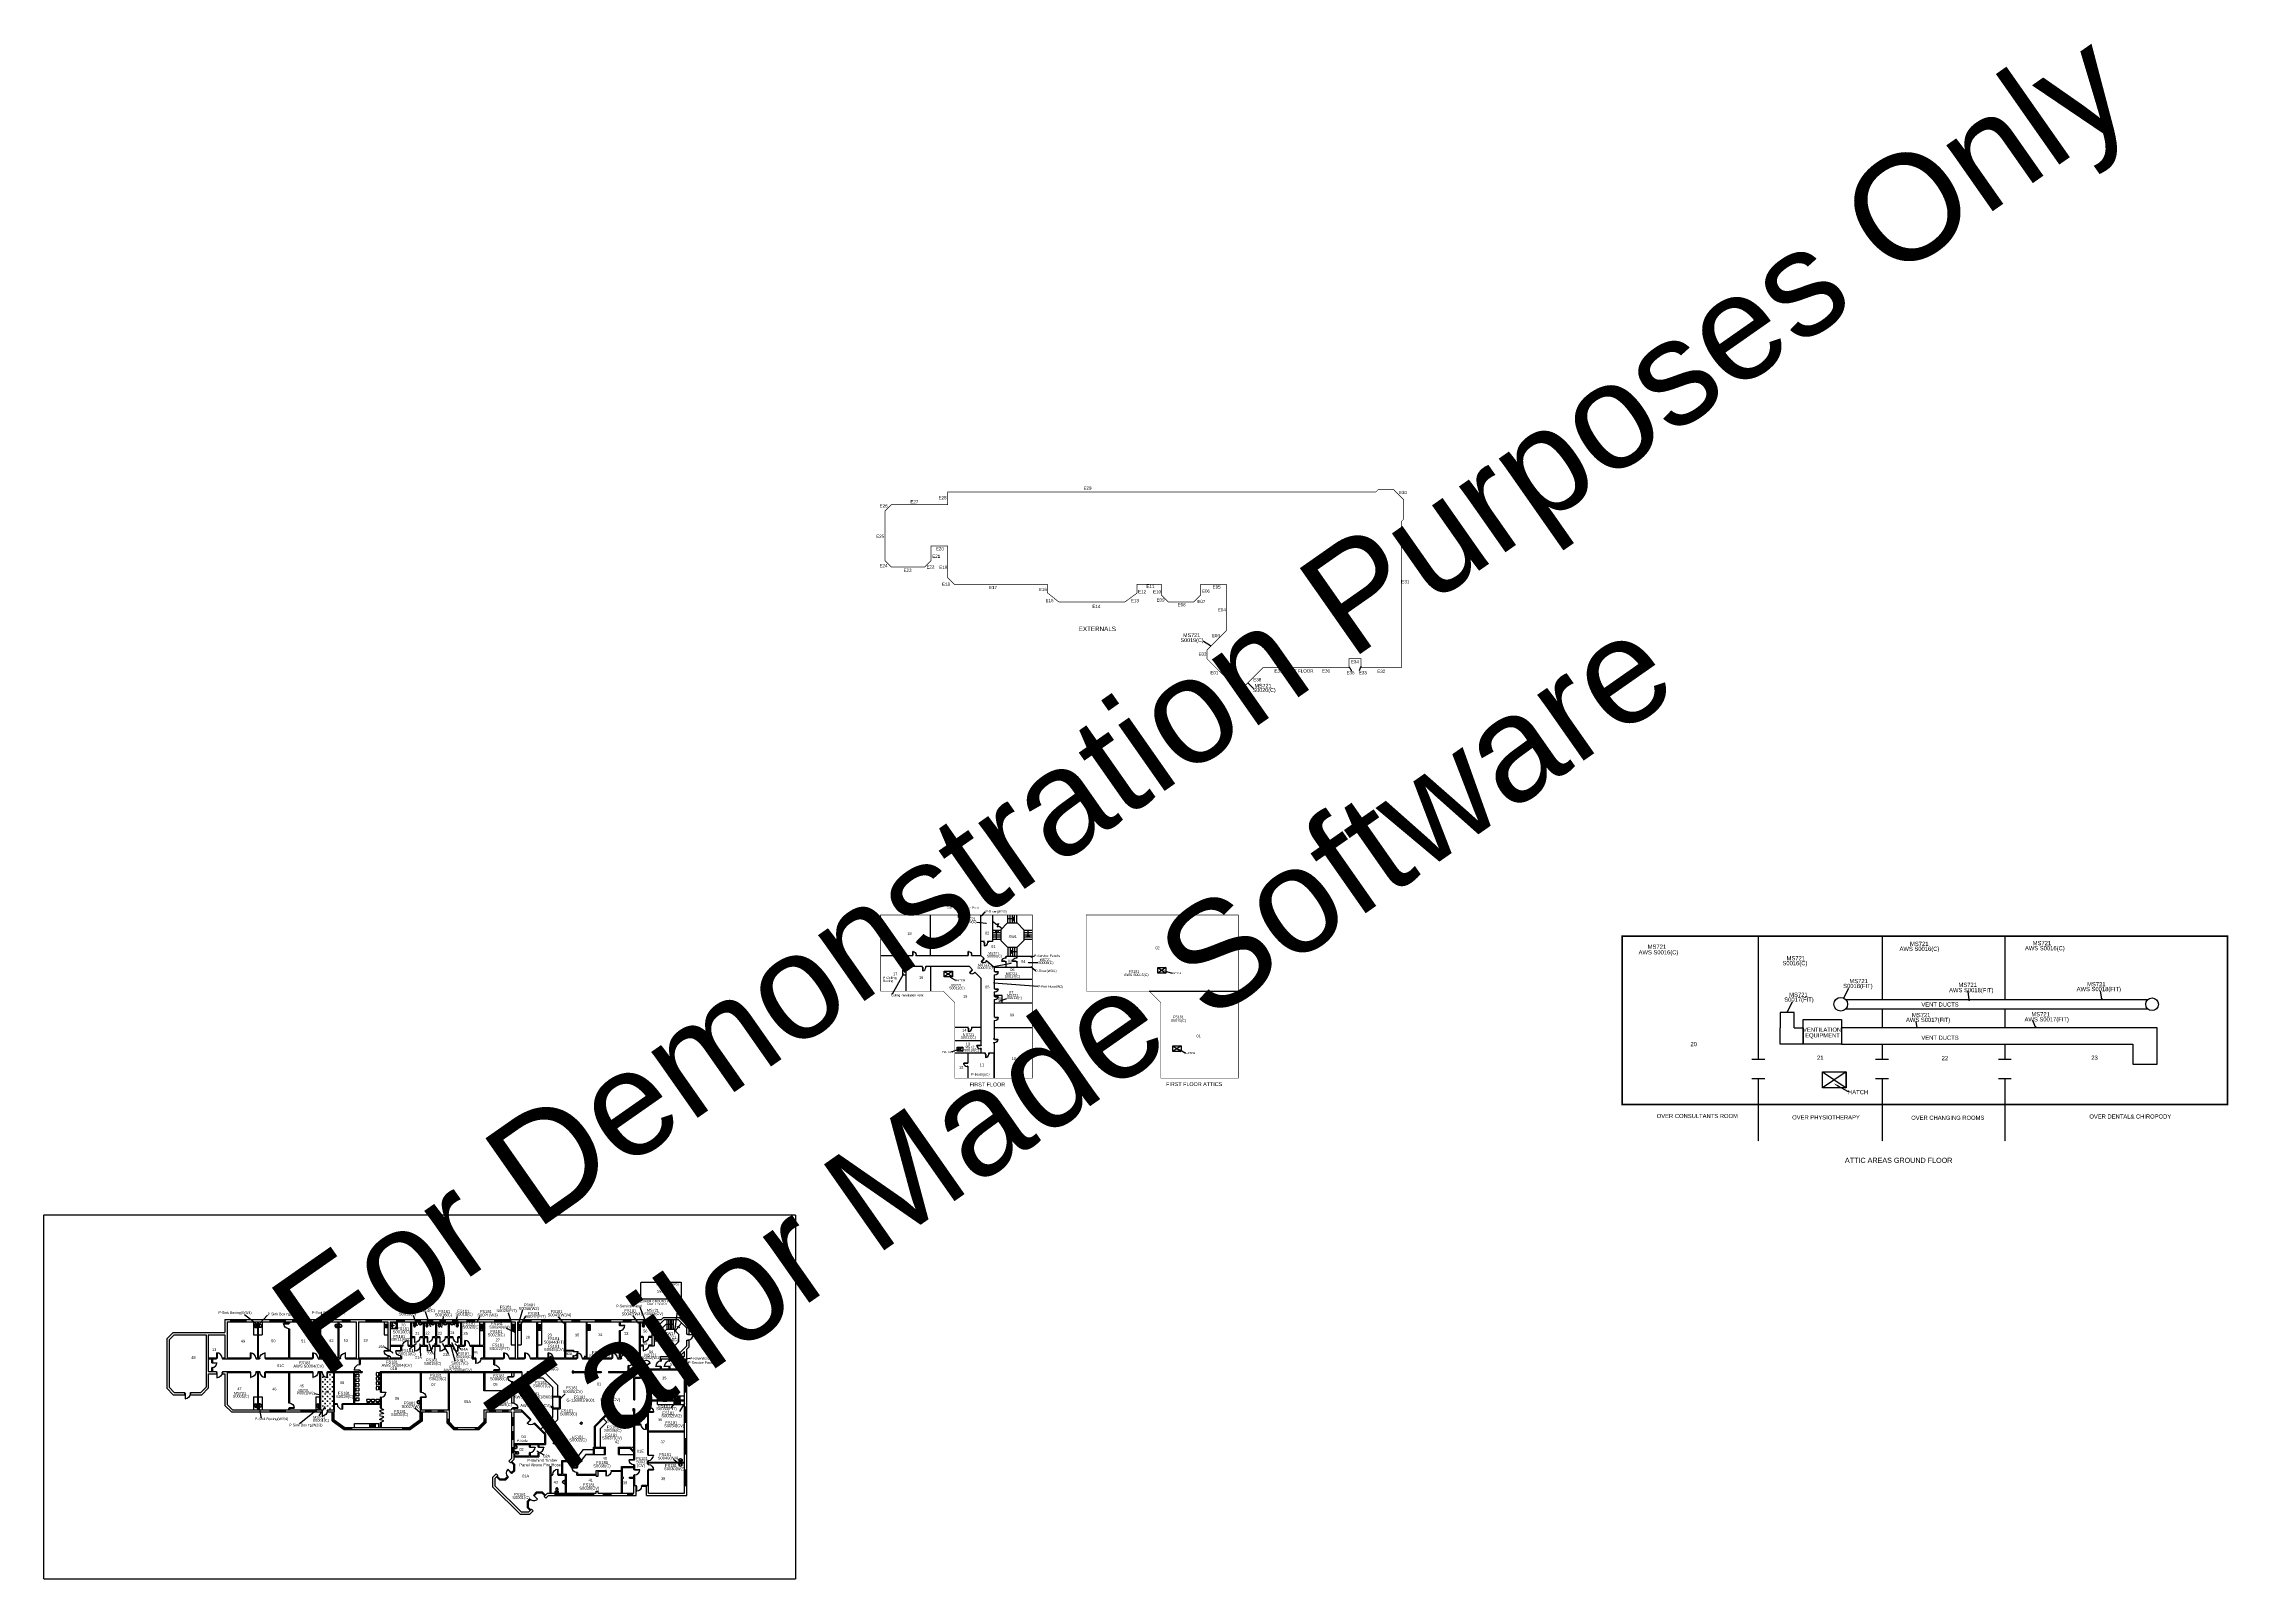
# Model space of a CAD drawing. Extents: x -211487 to 129179, y -113885 to 184348.
# Drawn here: x -211487 to 129179, y -55162 to 184348 of the extents above; entities that cross this region are included whole.
import ezdxf
from ezdxf import colors
from ezdxf.entities.mleader import LeaderData, LeaderLine
from ezdxf.math import Vec2, Vec3

# ---------------------------------------------------------------- set-up
doc = ezdxf.new("R2010")
doc.units = 0
doc.linetypes.add('Dash Style-1', pattern=[0.41664, 0.20828, -0.20836])
doc.linetypes.add('HIDDEN', pattern=[0.375, 0.25, -0.125])
doc.layers.get('0').update_dxf_attribs({"linetype": 'CONTINUOUS'})
for name, color, linetype in [('A315_DOORS', 151, 'CONTINUOUS'), ('ACM Hatch', 6, 'CONTINUOUS'), ('BLD-PART', 7, 'CONTINUOUS'), ('BLD-STRUCT', 7, 'CONTINUOUS'), ('DOOR', 7, 'CONTINUOUS'), ('FURNITURE', 7, 'CONTINUOUS'), ('Items-Negative', 104, 'CONTINUOUS'), ('Items-Positive', 6, 'CONTINUOUS'), ('LINE_DRAWING', 7, 'CONTINUOUS'), ('Not in Remit', 253, 'CONTINUOUS'), ('ROOMS', 5, 'CONTINUOUS'), ('SAN-FIT', 7, 'CONTINUOUS')]:
    doc.layers.add(name, color=color, linetype=linetype)
doc.styles.add('BOX-TEXT', font='arial.ttf')
doc.styles.get("Standard").update_dxf_attribs({"font": 'arial.ttf'})

# ---------------------------------------------------------------- blocks, each defined once
blk = doc.blocks.new('A315DOORS')
at = {"layer": 'A315_DOORS'}
for p, q in [((-5, 0), (0, 0)), ((-5, -4), (-5, 0)), ((0, 0), (0, -2)), ((-5, -2), (-26, -2)), ((-26, -4), (-26, -2)), ((-5, -4), (-26, -4)), ((-5, -2), (-3, -2)), ((-3, -23), (-5, -23)), ((-5, -25), (-5, -23)), ((0, -25), (-5, -25)), ((-3, -2), (0, -2)), ((-3, -2), (-3, -2)), ((0, -22), (-3, -22)), ((-3, -23), (-3, -22)), ((0, -22), (0, -25))]:
    blk.add_line(p, q, dxfattribs=at)
at = {"layer": 'A315_DOORS', "color": 7, "ltscale": 2}
blk.add_arc((-5, -2), 21.5, 185.3376, 270, dxfattribs=at)
blk = doc.blocks.new('DOORX')
for p, q in [((0, 0), (0.05, 0)), ((0.05, 0), (0.05, 0.9)), ((0.05, 0.9), (0.09, 0.9)), ((0.09, 0), (0.05, 0)), ((0.05, 0), (0.05, -0.05)), ((0.09, 0.9), (0.09, 0)), ((0.05, -0.05), (0, -0.05)), ((0.95, 0), (0.95, -0.05)), ((1, 0), (0.95, 0)), ((0.95, -0.05), (1, -0.05))]:
    blk.add_line(p, q)
blk.add_arc((0.05, 0), 0.9, 0, 90)
blk = doc.blocks.new('STANDARD')
blk.add_blockref('DOORX', (0.54, 0.26))
blk = doc.blocks.new('WHB2')
for p, q in [((-0.28, 0), (0.28, 0)), ((-0.28, -0.17), (-0.28, 0)), ((0.28, -0.14), (0.28, 0))]:
    blk.add_line(p, q)
blk.add_lwpolyline([(0, -0.08, 0.068343), (-0.09, -0.1, 0.080514), (-0.16, -0.13, 0.107064), (-0.21, -0.18, 0.138337), (-0.23, -0.24, 0.138337), (-0.21, -0.29, 0.107064), (-0.16, -0.34, 0.080514), (-0.09, -0.38, 0.068343), (0, -0.39, 0.068343), (0.09, -0.38, 0.080514), (0.16, -0.34, 0.107064), (0.21, -0.29, 0.138337), (0.23, -0.24, 0.138337), (0.21, -0.18, 0.107064), (0.16, -0.13, 0.080514), (0.09, -0.1, 0.068343)], format="xyb", close=True)
blk.add_circle((0, -0.12), 0.0142)
for centre, radius, start, end in [((-0.24, -0.01), 0.105, 292.8641, 4.7363), ((0.24, -0.01), 0.105, 175.2637, 247.1359), ((0, -0.15), 0.281, 183.5443, 3.5955), ((-0.15, -0.18), 0.0885, 123.0153, 148.8458), ((0.15, -0.18), 0.0885, 31.1542, 56.9847)]:
    blk.add_arc(centre, radius, start, end)
blk = doc.blocks.new('WC1')
for p, q in [((0, -0.24), (0, 0.24)), ((0.01, 0.25), (0.16, 0.25)), ((0.17, 0.24), (0.17, 0.21)), ((0.17, 0.21), (0.19, 0.18)), ((0.19, 0.18), (0.19, -0.18)), ((0.19, 0.09), (0.31, 0.09)), ((0.01, -0.25), (0.16, -0.25)), ((0.17, -0.21), (0.19, -0.18)), ((0.17, -0.24), (0.17, -0.21)), ((0.19, -0.09), (0.31, -0.09))]:
    blk.add_line(p, q)
for points in [[(0.5, -0.18, 0.084445), (0.58, -0.17, 0.091522), (0.65, -0.13, 0.103706), (0.7, -0.06, 0.134256), (0.71, 0, 0.114344), (0.69, 0.07, 0.103706), (0.65, 0.13, 0.091522), (0.58, 0.16, 0.084445), (0.5, 0.18, 0.084445), (0.41, 0.16, 0.091522), (0.35, 0.13, 0.103706), (0.3, 0.07, 0.114344), (0.28, 0, 0.114344), (0.3, -0.07, 0.103706), (0.35, -0.13, 0.091522), (0.41, -0.17, 0.084445)], [(0.5, -0.14, 0.084445), (0.57, -0.13, 0.091522), (0.62, -0.1, 0.103706), (0.66, -0.05, 0.138985), (0.67, 0, 0.117883), (0.66, 0.05, 0.103706), (0.62, 0.1, 0.091522), (0.57, 0.13, 0.084445), (0.5, 0.14, 0.084445), (0.43, 0.13, 0.091522), (0.37, 0.1, 0.103706), (0.34, 0.05, 0.114344), (0.32, 0, 0.114344), (0.34, -0.05, 0.103706), (0.37, -0.1, 0.091522), (0.43, -0.13, 0.084445)]]:
    blk.add_lwpolyline(points, format="xyb", close=True)
for centre, start, end in [((0.01, 0.24), 90, 180), ((0.16, 0.24), 360, 90), ((0.01, -0.24), 180, 270), ((0.16, -0.24), 270, 0)]:
    blk.add_arc(centre, 0.0147, start, end)
blk = doc.blocks.new('WHB1')
for p, q in [((0, -0.5), (0, 0.5)), ((0, 0.5), (0.95, 0.5)), ((0.09, -0.12), (0.09, 0.12)), ((0.09, 0.12), (0.16, 0.12)), ((0.11, 0.04), (0.33, 0.04)), ((0.16, 0.12), (0.16, 0.04)), ((0.23, 0.37), (0.23, 0.04)), ((0.88, 0.42), (0.28, 0.42)), ((0.93, -0.37), (0.93, 0.37)), ((1, 0.45), (1, -0.45)), ((0.95, -0.5), (0, -0.5)), ((0.16, -0.12), (0.09, -0.12)), ((0.11, -0.04), (0.33, -0.04)), ((0.16, -0.04), (0.16, -0.12))]:
    blk.add_line(p, q)
blk.add_lwpolyline([(0.11, 0.04), (0.11, -0.04)])
for points in [[(0.53, -0.38, 0.414214), (0.89, -0.02), (0.89, 0.02, 0.414214), (0.53, 0.38)], [(0.23, -0.04), (0.23, -0.37, 0.414214), (0.28, -0.42), (0.88, -0.42), (0.88, -0.42, 0.414214)]]:
    blk.add_lwpolyline(points, format="xyb")
blk.add_circle((0.43, 0), 0.0517)
for centre, radius, start, end in [((0.28, 0.37), 0.05, 90, 180), ((0.3, 0), 0.047, 301.674, 58.326), ((0.88, 0.37), 0.05, 0, 90), ((0.95, 0.45), 0.05, 360, 90), ((0.88, -0.37), 0.05, 270, 360), ((0.95, -0.45), 0.05, 270, 360)]:
    blk.add_arc(centre, radius, start, end)
blk = doc.blocks.new('SINKRH')
for p, q in [((0, 0.47), (0, -0.47)), ((0.11, 0.36), (0.04, 0.36)), ((0.04, 0.36), (0.04, 0.06)), ((0.04, 0.06), (0.11, 0.06)), ((0.97, 0.5), (0.05, 0.5)), ((0.05, 0.2), (0.05, 0.24)), ((0.05, 0.24), (0.36, 0.24)), ((0.36, 0.2), (0.05, 0.2)), ((0.11, 0.24), (0.11, 0.36)), ((0.11, 0.06), (0.11, 0.2)), ((0.15, 0.43), (0.15, 0.42)), ((0.15, 0.42), (0.15, 0.24)), ((0.15, 0.42), (0.15, 0.42)), ((0.15, 0.2), (0.15, 0.03)), ((0.2, 0.45), (0.18, 0.45)), ((0.19, 0), (0.19, -0.42)), ((0.9, 0.45), (0.2, 0.45)), ((0.5, 0.22), (0.5, 0.23)), ((0.5, 0.21), (0.5, 0.22)), ((0.53, 0.25), (0.55, 0.25)), ((0.55, 0.18), (0.53, 0.19)), ((0.55, 0.25), (0.58, 0.25)), ((0.58, 0.19), (0.55, 0.18)), ((0.6, 0.23), (0.61, 0.22)), ((0.61, 0.22), (0.6, 0.21)), ((0.91, -0.42), (0.91, 0)), ((0.95, 0.03), (0.95, 0.42)), ((1, -0.47), (1, 0.47)), ((0.05, -0.5), (0.95, -0.5)), ((0.2, 0), (0.9, 0)), ((0.24, -0.45), (0.86, -0.45)), ((0.25, -0.45), (0.25, 0)), ((0.35, -0.45), (0.35, 0)), ((0.45, -0.45), (0.45, 0)), ((0.55, -0.45), (0.55, 0)), ((0.65, -0.45), (0.65, 0)), ((0.75, -0.45), (0.75, 0)), ((0.85, -0.45), (0.85, 0))]:
    blk.add_line(p, q)
for centre, radius, start, end in [((0.05, 0.45), 0.0522, 87.7073, 156.5951), ((0.18, 0.41), 0.0364, 119.3676, 143.6438), ((0.2, 0.05), 0.0521, 203.499, 272.4902), ((0.19, 0.39), 0.058, 103.1207, 119.3676), ((0.36, 0.22), 0.0233, 270, 90), ((0.54, 0.21), 0.0403, 122.0054, 146.4659), ((0.54, 0.23), 0.0403, 213.5341, 237.9946), ((0.55, 0.18), 0.0663, 104.5143, 122.0054), ((0.55, 0.24), 0.0596, 237.9946, 255.4857), ((0.56, 0.19), 0.0596, 57.9946, 75.4857), ((0.56, 0.24), 0.0596, 284.5143, 302.0054), ((0.57, 0.21), 0.0403, 33.5341, 57.9946), ((0.57, 0.23), 0.0403, 302.0054, 326.4659), ((0.9, 0.4), 0.0521, 23.499, 92.4902), ((0.9, 0.05), 0.0521, 267.5098, 336.501), ((0.97, 0.47), 0.0313, 360, 90), ((0.05, -0.45), 0.0519, 203.5936, 272.6882), ((0.23, -0.4), 0.0521, 203.499, 272.4902), ((0.86, -0.4), 0.0521, 267.5098, 336.501), ((0.95, -0.45), 0.0521, 267.5098, 336.501)]:
    blk.add_arc(centre, radius, start, end)
blk = doc.blocks.new('SECRETRY')
for p, q in [((-0.5, 0.2), (-0.44, 0.2)), ((-0.5, -0.2), (-0.5, 0.2)), ((-0.44, 0.2), (-0.44, -0.2)), ((-0.41, 0.16), (-0.41, -0.16)), ((-0.09, 0.25), (-0.37, 0.21)), ((0, -0.18), (0, 0.18)), ((-0.5, -0.2), (-0.44, -0.2)), ((-0.37, -0.21), (-0.09, -0.25))]:
    blk.add_line(p, q)
for centre, radius, start, end in [((-0.36, 0.16), 0.0469, 99.1102, 180), ((-0.08, 0.18), 0.0781, 0, 99.1102), ((-0.36, -0.16), 0.0469, 180, 260.8898), ((-0.08, -0.18), 0.0781, 260.8898, 0)]:
    blk.add_arc(centre, radius, start, end)

msp = doc.modelspace()

# ---------------------------------------------------------------- hatches: boundary and pattern name
at = {"layer": 'ACM Hatch', "linetype": 'HIDDEN'}
h = msp.add_hatch(dxfattribs=at)
h.set_pattern_fill('CROSS', color=6, scale=1500)
h.set_pattern_definition([(0, (-111425.1, 2249.32), (375, 375), [187.5, -562.5]), (90, (-111331.37, 2155.57), (-375, 375), [187.5, -562.5])])
h.paths.add_polyline_path([(-166316, -22914), (-167261, -22914), (-167261, -23660), (-167297, -23660), (-167297, -23659, -0.3785931), (-168069, -22914), (-168316, -22914), (-168316, -28714), (-167965, -28714), (-167695, -28293, -0.2556873), (-167717, -28253, -1), (-167622, -28253, -0.5927532), (-167695, -28293), (-167965, -28714), (-166316, -28714)])
h.paths.add_polyline_path([(-172154, -26563), (-169065, -26563), (-169065, -25776), (-172154, -25776)], flags=9)
h.paths.add_polyline_path([(-167770, -26255), (-166889, -26255), (-166889, -25612), (-167770, -25612)], flags=24)

# ---------------------------------------------------------------- linework, layer by layer
at = {"layer": 'BLD-PART'}
for p, q in [((-178166, -15014), (-178166, -20614)), ((-178016, -15014), (-178016, -20614)), ((-173316, -15014), (-173316, -15214)), ((-173316, -15214), (-173166, -15214)), ((-173316, -16114), (-173166, -16114)), ((-173316, -16114), (-173316, -20614)), ((-173166, -15014), (-173166, -15214)), ((-173166, -16114), (-173166, -20614)), ((-168466, -15014), (-168466, -20614)), ((-168316, -15014), (-168316, -20614)), ((-165616, -15014), (-165616, -20614)), ((-165466, -15014), (-165466, -20614)), ((-154266, -15014), (-154266, -18664)), ((-154116, -15014), (-154116, -17314)), ((-152316, -15014), (-152316, -17314)), ((-152166, -15014), (-152166, -17314)), ((-150366, -15014), (-150366, -17314)), ((-150216, -15014), (-150216, -17314)), ((-148416, -15014), (-148416, -17314)), ((-148266, -15014), (-148266, -17314)), ((-146466, -15014), (-146466, -17314)), ((-146466, -15627), (-146316, -15627)), ((-146466, -16627), (-146316, -16627)), ((-146316, -15014), (-146316, -18664)), ((-142916, -15014), (-142916, -18664)), ((-142766, -15014), (-142766, -20614)), ((-134616, -15014), (-134616, -20614)), ((-134466, -15014), (-134466, -20614)), ((-130266, -15014), (-130266, -20614)), ((-130116, -15014), (-130116, -20614)), ((-126916, -15014), (-126916, -20614)), ((-126766, -15014), (-126766, -20614)), ((-121766, -15014), (-121766, -15514)), ((-121766, -15514), (-121616, -15514)), ((-121766, -16414), (-121616, -16414)), ((-121766, -16414), (-121766, -20614)), ((-121616, -15014), (-121616, -15514)), ((-121616, -16414), (-121616, -20614)), ((-118616, -15014), (-118616, -20614)), ((-118616, -15014), (-118616, -20614)), ((-118466, -15014), (-118466, -17264)), ((-118466, -15014), (-118466, -17264)), ((-157466, -18664), (-155516, -18664)), ((-157466, -18814), (-155866, -18814)), ((-155866, -18814), (-155866, -19464)), ((-155866, -19464), (-155716, -19464)), ((-155866, -20364), (-155716, -20364)), ((-155866, -20364), (-155866, -20614)), ((-155716, -18814), (-155716, -19464)), ((-155716, -18814), (-155516, -18814)), ((-155716, -20364), (-155716, -20764)), ((-155516, -18664), (-155516, -18814)), ((-154616, -18664), (-154616, -18814)), ((-154616, -18664), (-154266, -18664)), ((-154616, -18814), (-154116, -18814)), ((-154116, -17314), (-153687, -17314)), ((-154116, -17464), (-153687, -17464)), ((-154116, -17464), (-154116, -18664)), ((-154116, -18664), (-153687, -18664)), ((-154116, -18814), (-153687, -18814)), ((-153687, -17314), (-153687, -17464)), ((-153687, -18664), (-153687, -18814)), ((-152787, -17314), (-152787, -17464)), ((-152787, -17314), (-152316, -17314)), ((-152787, -17464), (-152316, -17464)), ((-152787, -18664), (-152316, -18664)), ((-152787, -18664), (-152787, -18814)), ((-152787, -18814), (-151707, -18814)), ((-152316, -17464), (-152316, -18664)), ((-152166, -17314), (-151707, -17314)), ((-152166, -17464), (-151707, -17464)), ((-152166, -17464), (-152166, -18664)), ((-152166, -18664), (-151707, -18664)), ((-151707, -17314), (-151707, -17464)), ((-151707, -18664), (-151707, -18814)), ((-150807, -17314), (-150807, -17464)), ((-150807, -17314), (-150366, -17314)), ((-150807, -17464), (-150366, -17464)), ((-150807, -18664), (-150366, -18664)), ((-150807, -18664), (-150807, -18814)), ((-150807, -18814), (-149746, -18814)), ((-150366, -17464), (-150366, -18664)), ((-150216, -17314), (-149746, -17314)), ((-150216, -17464), (-149746, -17464)), ((-150216, -17464), (-150216, -18664)), ((-150216, -18664), (-149746, -18664)), ((-149746, -17314), (-149746, -17464)), ((-149746, -18664), (-149746, -18814)), ((-148846, -17314), (-148846, -17464)), ((-148846, -17314), (-148416, -17314)), ((-148846, -17464), (-148416, -17464)), ((-148846, -18664), (-148416, -18664)), ((-148846, -18664), (-148846, -18814)), ((-148846, -18814), (-147746, -18814)), ((-148416, -17464), (-148416, -18664)), ((-148266, -17314), (-147746, -17314)), ((-148266, -17464), (-147746, -17464)), ((-148266, -17464), (-148266, -18664)), ((-148266, -18664), (-147746, -18664)), ((-147746, -17314), (-147746, -17464)), ((-147746, -18664), (-147746, -18814)), ((-146846, -17314), (-146846, -17464)), ((-146846, -17314), (-146466, -17314)), ((-146846, -17464), (-146466, -17464)), ((-146846, -18664), (-146466, -18664)), ((-146846, -18664), (-146846, -18814)), ((-146846, -18814), (-145871, -18814)), ((-146466, -17464), (-146466, -18664)), ((-146316, -18664), (-145871, -18664)), ((-145871, -18664), (-145871, -18814)), ((-144971, -18664), (-144971, -18814)), ((-144971, -18664), (-142916, -18664)), ((-144971, -18814), (-144666, -18814)), ((-144666, -18814), (-144666, -20764)), ((-144516, -18814), (-144516, -20614)), ((-144516, -18814), (-142916, -18814)), ((-142916, -18814), (-142916, -20614)), ((-130116, -19431), (-129991, -19431)), ((-130116, -19531), (-129991, -19531)), ((-129991, -19431), (-128885, -19431)), ((-129991, -19531), (-128985, -19531)), ((-128985, -19531), (-128985, -19606)), ((-128885, -19606), (-128985, -19606)), ((-128985, -20331), (-128985, -20614)), ((-128885, -20331), (-128985, -20331)), ((-128885, -19431), (-128885, -19606)), ((-128885, -20331), (-128885, -20614)), ((-127145, -20337), (-127145, -20614)), ((-127145, -20337), (-126916, -20337)), ((-118466, -17264), (-118032, -17264)), ((-118466, -17264), (-118032, -17264)), ((-118466, -17414), (-118032, -17414)), ((-118466, -17414), (-118466, -18614)), ((-118466, -17414), (-118032, -17414)), ((-118466, -17414), (-118466, -18614)), ((-118466, -18614), (-118032, -18614)), ((-118466, -18614), (-118032, -18614)), ((-118466, -18764), (-118032, -18764)), ((-118466, -18764), (-118466, -20764)), ((-118466, -18764), (-118032, -18764)), ((-118466, -18764), (-118466, -20764)), ((-118032, -17264), (-118032, -17414)), ((-118032, -17264), (-118032, -17414)), ((-118032, -18614), (-118032, -18764)), ((-118032, -18614), (-118032, -18764)), ((-117132, -17264), (-117132, -17414)), ((-117132, -17264), (-116666, -17264)), ((-117132, -17264), (-117132, -17414)), ((-117132, -17264), (-116666, -17264)), ((-117132, -17414), (-116666, -17414)), ((-117132, -17414), (-116666, -17414)), ((-117132, -18614), (-116666, -18614)), ((-117132, -18614), (-117132, -18764)), ((-117132, -18614), (-116666, -18614)), ((-117132, -18614), (-117132, -18764)), ((-117132, -18764), (-116666, -18764)), ((-117132, -18764), (-116666, -18764)), ((-185816, -20614), (-184516, -20614)), ((-185816, -20764), (-185316, -20764)), ((-185316, -20764), (-185316, -21364)), ((-185316, -21364), (-185166, -21364)), ((-185316, -22164), (-185316, -22764)), ((-185316, -22164), (-185166, -22164)), ((-185166, -20764), (-185166, -21364)), ((-185166, -20764), (-184516, -20764)), ((-185166, -22164), (-185166, -22764)), ((-184516, -20614), (-184516, -20764)), ((-183616, -20614), (-183616, -20764)), ((-183616, -20614), (-183216, -20614)), ((-183616, -20764), (-183216, -20764)), ((-182866, -20614), (-179266, -20614)), ((-182866, -20764), (-179266, -20764)), ((-182866, -22764), (-179266, -22764)), ((-182866, -22914), (-179266, -22914)), ((-179266, -20614), (-179266, -20764)), ((-179266, -22764), (-179266, -22914)), ((-178366, -20614), (-178366, -20764)), ((-178366, -20614), (-178166, -20614)), ((-178366, -20764), (-177816, -20764)), ((-178366, -22764), (-178366, -22914)), ((-178366, -22764), (-177816, -22764)), ((-178366, -22914), (-178166, -22914)), ((-178166, -22914), (-178166, -28714)), ((-178016, -20614), (-177816, -20614)), ((-178016, -22914), (-178016, -28714)), ((-178016, -22914), (-177816, -22914)), ((-177816, -20614), (-177816, -20764)), ((-177816, -22764), (-177816, -22914)), ((-176916, -20614), (-176916, -20764)), ((-176916, -20614), (-173316, -20614)), ((-176916, -20764), (-169566, -20764)), ((-176916, -22764), (-176916, -22914)), ((-176916, -22764), (-169566, -22764)), ((-176916, -22914), (-173316, -22914)), ((-173316, -22914), (-173316, -27614)), ((-173166, -20614), (-169566, -20614)), ((-173166, -22914), (-173166, -27614)), ((-173166, -22914), (-169566, -22914)), ((-169566, -20614), (-169566, -20764)), ((-169566, -22764), (-169566, -22914)), ((-168666, -20614), (-168666, -20764)), ((-168666, -20614), (-168466, -20614)), ((-168666, -20764), (-166716, -20764)), ((-168666, -22764), (-168666, -22914)), ((-168666, -22764), (-168116, -22764)), ((-168666, -22914), (-168466, -22914)), ((-168466, -22914), (-168466, -28714)), ((-168316, -20614), (-166716, -20614)), ((-168316, -22914), (-168316, -28714)), ((-168316, -22914), (-168116, -22914)), ((-168116, -22764), (-168116, -22914)), ((-167216, -22764), (-167216, -22914)), ((-167216, -22764), (-162299, -22764)), ((-167216, -22914), (-166316, -22914)), ((-166716, -20614), (-166716, -20764)), ((-166316, -22914), (-166316, -28714)), ((-166166, -22914), (-166166, -27714)), ((-166166, -22914), (-163166, -22914)), ((-165816, -20614), (-165816, -20764)), ((-165816, -20614), (-165616, -20614)), ((-165816, -20764), (-165266, -20764)), ((-165466, -20614), (-165266, -20614)), ((-165266, -20614), (-165266, -20764)), ((-164366, -20614), (-164366, -20764)), ((-164366, -20614), (-162766, -20614)), ((-164366, -20764), (-162766, -20764)), ((-163166, -22914), (-163166, -27714)), ((-163016, -22914), (-163016, -27714)), ((-163016, -22914), (-161816, -22914)), ((-162416, -20614), (-157816, -20614)), ((-162416, -20764), (-162299, -20764)), ((-162299, -20764), (-162299, -21664)), ((-162299, -21664), (-162149, -21664)), ((-162299, -22564), (-162149, -22564)), ((-162299, -22564), (-162299, -22764)), ((-162149, -20764), (-162149, -21664)), ((-162149, -20764), (-157816, -20764)), ((-162149, -22564), (-162149, -22764)), ((-162149, -22764), (-161816, -22764)), ((-161816, -22764), (-161816, -22914)), ((-159016, -22764), (-159016, -25914)), ((-159016, -22764), (-141345, -22764)), ((-158866, -22914), (-158866, -25914)), ((-158866, -22914), (-152766, -22914)), ((-157466, -20614), (-155866, -20614)), ((-157466, -20764), (-155716, -20764)), ((-152766, -22914), (-152766, -25914)), ((-152616, -22914), (-152616, -25914)), ((-152616, -22914), (-148416, -22914)), ((-148416, -22914), (-148416, -28714)), ((-148266, -22914), (-148266, -28714)), ((-148266, -22914), (-142866, -22914)), ((-144666, -20764), (-144158, -20764)), ((-144516, -20614), (-144158, -20614)), ((-144158, -20614), (-144158, -20764)), ((-143258, -20614), (-143258, -20764)), ((-143258, -20614), (-142916, -20614)), ((-143258, -20764), (-141345, -20764)), ((-142866, -25739), (-142866, -22914)), ((-142766, -20614), (-139766, -20614)), ((-142716, -22914), (-142716, -25714)), ((-142716, -22914), (-136966, -22914)), ((-141345, -20764), (-141345, -21664)), ((-141195, -21664), (-141345, -21664)), ((-141195, -22564), (-141345, -22564)), ((-141345, -22564), (-141345, -22764)), ((-141195, -20764), (-141195, -21664)), ((-141195, -20764), (-139766, -20764)), ((-141195, -22564), (-141195, -22764)), ((-141195, -22764), (-136966, -22764)), ((-139766, -20614), (-139766, -20764)), ((-138866, -20614), (-138866, -20764)), ((-138866, -20614), (-137966, -20614)), ((-138866, -20764), (-137966, -20764)), ((-137616, -20614), (-136500, -20614)), ((-137616, -20764), (-136500, -20764)), ((-136966, -22764), (-136966, -22914)), ((-136500, -20614), (-136500, -20764)), ((-136066, -22764), (-136066, -22914)), ((-136066, -22764), (-134816, -22764)), ((-136066, -22914), (-134966, -22914)), ((-135600, -20614), (-135600, -20764)), ((-135600, -20614), (-134616, -20614)), ((-135600, -20764), (-132874, -20764)), ((-134966, -22914), (-134966, -23714)), ((-134966, -23714), (-134816, -23714)), ((-134816, -22764), (-134816, -23714)), ((-134466, -20614), (-132874, -20614)), ((-132874, -20614), (-132874, -20764)), ((-131974, -20614), (-131974, -20764)), ((-131974, -20614), (-130266, -20614)), ((-131974, -20764), (-128352, -20764)), ((-130116, -20614), (-128352, -20614)), ((-128816, -22764), (-128816, -22914)), ((-128816, -22764), (-124816, -22764)), ((-128816, -22914), (-124816, -22914)), ((-128352, -20614), (-128352, -20764)), ((-127452, -20614), (-122866, -20614)), ((-127452, -20668), (-127452, -20614)), ((-127452, -20614), (-127452, -20764)), ((-127452, -20764), (-122866, -20764)), ((-123416, -22764), (-123416, -22914)), ((-123416, -22764), (-120386, -22764)), ((-123416, -22914), (-120050, -22914)), ((-122866, -20614), (-122866, -20764)), ((-121966, -20614), (-121966, -20764)), ((-121966, -20614), (-121766, -20614)), ((-121966, -20764), (-121416, -20764)), ((-121616, -20614), (-121416, -20614)), ((-121416, -20614), (-121416, -20764)), ((-121416, -20614), (-121416, -20764)), ((-120516, -20614), (-120516, -20764)), ((-120516, -20614), (-118616, -20614)), ((-120516, -20614), (-120516, -20764)), ((-120516, -20614), (-118616, -20614)), ((-120516, -20764), (-120386, -20764)), ((-120516, -20764), (-120386, -20764)), ((-120386, -20764), (-120386, -20964)), ((-120386, -20764), (-120386, -20964)), ((-120386, -20964), (-120236, -20964)), ((-120386, -20964), (-120236, -20964)), ((-120386, -21864), (-120236, -21864)), ((-120386, -21864), (-120386, -22764)), ((-120386, -21864), (-120236, -21864)), ((-120386, -21864), (-120386, -22764)), ((-120236, -20764), (-120236, -20964)), ((-120236, -20764), (-118466, -20764)), ((-120236, -20764), (-120236, -20964)), ((-120236, -20764), (-118466, -20764)), ((-120236, -21864), (-120236, -22764)), ((-120236, -21864), (-120236, -22764)), ((-120236, -22764), (-119988, -22764)), ((-120236, -22764), (-119988, -22764)), ((-120050, -22914), (-119450, -23514)), ((-119988, -22764), (-119300, -23452)), ((-119450, -27164), (-119450, -23514)), ((-119300, -23652), (-119300, -23452)), ((-119300, -23652), (-118400, -23652)), ((-119300, -27164), (-119300, -23802)), ((-119300, -23802), (-118400, -23802)), ((-118560, -20764), (-118163, -21292)), ((-118560, -20764), (-118163, -21292)), ((-118466, -20639), (-118040, -21205)), ((-118466, -20639), (-118040, -21205)), ((-118400, -23802), (-118400, -23652)), ((-118040, -21205), (-118163, -21292)), ((-118040, -21205), (-118163, -21292)), ((-117553, -21853), (-117676, -21939)), ((-117553, -21853), (-117676, -21939)), ((-117676, -21939), (-117300, -22439)), ((-117676, -21939), (-117300, -22439)), ((-117553, -21853), (-117206, -22314)), ((-117553, -21853), (-117206, -22314)), ((-117500, -23802), (-117500, -23652)), ((-117500, -23652), (-117300, -23652)), ((-117500, -23802), (-117300, -23802)), ((-117300, -22314), (-115300, -22314)), ((-117300, -23652), (-117300, -22314)), ((-117300, -22314), (-115300, -22314)), ((-117300, -25364), (-117300, -23802)), ((-117150, -22464), (-111550, -22464)), ((-117150, -25364), (-117150, -22464)), ((-117150, -22464), (-111550, -22464)), ((-115300, -21090), (-115300, -20764)), ((-115300, -21090), (-115300, -20764)), ((-115300, -21090), (-115150, -21090)), ((-115300, -21090), (-115150, -21090)), ((-115300, -22314), (-115300, -21990)), ((-115300, -21990), (-115150, -21990)), ((-115300, -22314), (-115300, -21990)), ((-115300, -21990), (-115150, -21990)), ((-115150, -21090), (-115150, -20764)), ((-115150, -21090), (-115150, -20764)), ((-115150, -22314), (-115150, -21990)), ((-115150, -22314), (-115150, -21990)), ((-115150, -22314), (-113950, -22314)), ((-115150, -22314), (-113950, -22314)), ((-113950, -21090), (-113950, -20764)), ((-113950, -21090), (-113800, -21090)), ((-113950, -22314), (-113950, -21990)), ((-113950, -21990), (-113800, -21990)), ((-113950, -22314), (-111550, -22314)), ((-113800, -21090), (-113800, -20764)), ((-113800, -22314), (-113800, -21990)), ((-113800, -22314), (-111550, -22314)), ((-159016, -25914), (-158866, -25914)), ((-159016, -26814), (-158866, -26814)), ((-159016, -26814), (-159016, -27714)), ((-158866, -26814), (-158866, -27864)), ((-152766, -25914), (-152616, -25914)), ((-152766, -26814), (-152616, -26814)), ((-152766, -26814), (-152766, -28714)), ((-152616, -26814), (-152616, -28714)), ((-142841, -25714), (-138516, -25714)), ((-132166, -26576), (-130966, -26576)), ((-132166, -26576), (-132166, -28576)), ((-132166, -26726), (-131116, -26726)), ((-131116, -26726), (-131116, -28426)), ((-130966, -26576), (-130966, -28576)), ((-119450, -27164), (-119300, -27164)), ((-117300, -25364), (-117150, -25364)), ((-117300, -28214), (-117300, -26264)), ((-117300, -26264), (-117150, -26264)), ((-117150, -27164), (-117150, -26264)), ((-117150, -27164), (-111550, -27164)), ((-173316, -27614), (-173166, -27614)), ((-173316, -28514), (-173166, -28514)), ((-173316, -28514), (-173316, -28714)), ((-173166, -28514), (-173166, -28714)), ((-166166, -27714), (-165766, -27714)), ((-166166, -27864), (-165766, -27864)), ((-166166, -27864), (-166166, -28714)), ((-165766, -27714), (-165766, -27864)), ((-164866, -27714), (-164866, -27864)), ((-164866, -27714), (-163166, -27714)), ((-164866, -27864), (-163016, -27864)), ((-163016, -27714), (-161216, -27714)), ((-163016, -27864), (-161216, -27864)), ((-161216, -27714), (-159016, -27714)), ((-161216, -27864), (-158866, -27864)), ((-158426, -29295), (-159144, -29472)), ((-158426, -29845), (-159144, -29668)), ((-158421, -28722), (-159122, -28894)), ((-159122, -28894), (-158426, -29295)), ((-159122, -30246), (-158426, -29845)), ((-158420, -30418), (-159122, -30246)), ((-159016, -27864), (-159016, -28426)), ((-159016, -28426), (-158866, -28426)), ((-158941, -28426), (-158421, -28722)), ((-158941, -30714), (-158420, -30418)), ((-158866, -27864), (-158866, -28426)), ((-136966, -28714), (-135517, -30163)), ((-136966, -28926), (-135623, -30269)), ((-135517, -30163), (-135623, -30269)), ((-132166, -28426), (-131116, -28426)), ((-132166, -28576), (-130966, -28576)), ((-123912, -29564), (-125600, -31252)), ((-123850, -29714), (-125450, -31314)), ((-123912, -29564), (-119450, -29564)), ((-123850, -29714), (-119450, -29714)), ((-119450, -28564), (-119300, -28564)), ((-119450, -29564), (-119450, -28564)), ((-119450, -35164), (-119450, -29714)), ((-119300, -30892), (-119300, -28564)), ((-117300, -28214), (-117150, -28214)), ((-117300, -29114), (-117150, -29114)), ((-117300, -30892), (-117300, -29114)), ((-117150, -27314), (-111550, -27314)), ((-117150, -28214), (-117150, -27314)), ((-117150, -32014), (-117150, -29114)), ((-159016, -30714), (-158866, -30714)), ((-159016, -30714), (-159016, -31464)), ((-158866, -30714), (-158866, -31464)), ((-138166, -33966), (-133366, -33966)), ((-134881, -30800), (-134987, -30906)), ((-134987, -30906), (-133366, -32526)), ((-134881, -30800), (-133216, -32464)), ((-133366, -32526), (-133366, -33966)), ((-133216, -32464), (-133216, -34116)), ((-125600, -34564), (-125600, -31252)), ((-125450, -34564), (-125450, -31314)), ((-119300, -30892), (-118400, -30892)), ((-119300, -35314), (-119300, -31042)), ((-119300, -31042), (-118400, -31042)), ((-118400, -30892), (-118400, -31042)), ((-117500, -30892), (-117300, -30892)), ((-117500, -30892), (-117500, -31042)), ((-117500, -31042), (-117300, -31042)), ((-117300, -35764), (-117300, -31042)), ((-117150, -32014), (-111550, -32014)), ((-117150, -32164), (-111550, -32164)), ((-117150, -35764), (-117150, -32164)), ((-138166, -34116), (-135766, -34116)), ((-138166, -35916), (-135766, -35916)), ((-138166, -36066), (-134266, -36066)), ((-135766, -34116), (-135766, -34516)), ((-135766, -34516), (-135616, -34516)), ((-135766, -35416), (-135616, -35416)), ((-135766, -35416), (-135766, -35916)), ((-135616, -34116), (-135616, -34516)), ((-135616, -34116), (-134416, -34116)), ((-135616, -35416), (-135616, -35916)), ((-135616, -35916), (-134416, -35916)), ((-134416, -34116), (-134416, -34516)), ((-134416, -34516), (-134266, -34516)), ((-134416, -35416), (-134416, -35916)), ((-134416, -35416), (-134266, -35416)), ((-134266, -34116), (-134266, -34516)), ((-134266, -34116), (-133216, -34116)), ((-134266, -35416), (-134266, -36066)), ((-130700, -38762), (-130700, -36612)), ((-130700, -36612), (-128888, -36612)), ((-130550, -38762), (-130550, -36762)), ((-130550, -36762), (-128950, -36762)), ((-128950, -36762), (-128350, -37362)), ((-128888, -36612), (-128200, -37300)), ((-128350, -37664), (-128350, -37362)), ((-126941, -35714), (-128200, -37300)), ((-128200, -37664), (-128200, -37300)), ((-125762, -35714), (-126941, -35714)), ((-125762, -34564), (-123862, -34564)), ((-125762, -35714), (-125762, -34564)), ((-125762, -35714), (-125612, -35714)), ((-125612, -34714), (-124012, -34714)), ((-125612, -35714), (-125612, -34714)), ((-124012, -35714), (-124012, -34714)), ((-124012, -35714), (-123862, -35714)), ((-123862, -35714), (-123862, -34564)), ((-121862, -35714), (-121862, -34564)), ((-121862, -34564), (-120050, -34564)), ((-121862, -35714), (-121712, -35714)), ((-121712, -35714), (-121712, -34714)), ((-121712, -34714), (-120112, -34714)), ((-120112, -34714), (-119450, -35376)), ((-120050, -34564), (-119450, -35164)), ((-119450, -36464), (-119450, -35376)), ((-119450, -36464), (-119300, -36464)), ((-119450, -37564), (-119450, -37364)), ((-119450, -37364), (-119300, -37364)), ((-119300, -36464), (-119300, -35314)), ((-119300, -37714), (-119300, -37364)), ((-117300, -35764), (-117150, -35764)), ((-117300, -36664), (-117150, -36664)), ((-117300, -37214), (-117300, -36664)), ((-117300, -37214), (-117150, -37214)), ((-117150, -36864), (-117150, -36664)), ((-117150, -36864), (-111550, -36864)), ((-117150, -37014), (-111550, -37014)), ((-117150, -37214), (-117150, -37014)), ((-132500, -41714), (-132500, -37564)), ((-132500, -37564), (-132350, -37564)), ((-132350, -38764), (-132350, -37564)), ((-132350, -38764), (-132150, -38764)), ((-132350, -41714), (-132350, -38914)), ((-132350, -38914), (-132150, -38914)), ((-132150, -38914), (-132150, -38764)), ((-131250, -38914), (-131250, -38764)), ((-131250, -38764), (-130700, -38764)), ((-131250, -38914), (-130100, -38914)), ((-130550, -38764), (-129950, -38764)), ((-130100, -41714), (-130100, -38914)), ((-129950, -41714), (-129950, -38764)), ((-128350, -37664), (-128350, -37548)), ((-128350, -37664), (-128200, -37664)), ((-128350, -38912), (-128350, -38564)), ((-128350, -38564), (-128200, -38564)), ((-128350, -38914), (-128350, -38764)), ((-128350, -38914), (-125350, -38914)), ((-128200, -38762), (-128200, -38564)), ((-128200, -38764), (-125350, -38764)), ((-125000, -38164), (-123839, -38164)), ((-125000, -38314), (-123839, -38314)), ((-123839, -38314), (-123839, -38164)), ((-122939, -38314), (-122939, -38164)), ((-122939, -38164), (-121400, -38164)), ((-122939, -38314), (-121400, -38314)), ((-121400, -37564), (-119450, -37564)), ((-121400, -38164), (-121400, -37564)), ((-121400, -41714), (-121400, -38314)), ((-121250, -37714), (-119300, -37714)), ((-121250, -39214), (-121250, -37714)), ((-121250, -39214), (-121050, -39214)), ((-121250, -41714), (-121250, -39364)), ((-121250, -39364), (-121050, -39364)), ((-121050, -39364), (-121050, -39214)), ((-120150, -39364), (-120150, -39214)), ((-120150, -39214), (-119450, -39214)), ((-120150, -39364), (-119450, -39364)), ((-119450, -38019), (-119450, -37714)), ((-119366, -38019), (-119450, -38019)), ((-119450, -38019), (-119300, -38019)), ((-119450, -40514), (-119450, -38919)), ((-119300, -38919), (-119450, -38919)), ((-119321, -38919), (-119300, -38919)), ((-119300, -38019), (-119300, -37714)), ((-119300, -40514), (-119300, -38919)), ((-118200, -40664), (-118200, -40514)), ((-117500, -40514), (-118200, -40514)), ((-117500, -40664), (-118200, -40664)), ((-117300, -40514), (-117300, -38114)), ((-117300, -38114), (-117150, -38114)), ((-117150, -40514), (-117150, -38114))]:
    msp.add_line(p, q, dxfattribs=at)
at = {"layer": 'BLD-PART', "color": 7}
for p, q in [((-128816, -22696), (-129101, -22696)), ((-129101, -22696), (-129101, -22981)), ((-129101, -22981), (-128816, -22981)), ((-128816, -22839), (-128816, -22696)), ((-128816, -22981), (-128816, -22839)), ((-124816, -22764), (-124816, -22914)), ((-124816, -22764), (-124533, -22764)), ((-124816, -22931), (-124816, -22764)), ((-124533, -22931), (-124816, -22931)), ((-124533, -22764), (-124533, -22931)), ((-132317, -28176), (-132087, -28176)), ((-132317, -28406), (-132317, -28176)), ((-132087, -28406), (-132317, -28406)), ((-132087, -28176), (-132087, -28406)), ((-127863, -30858), (-127687, -30631)), ((-127460, -30807), (-127687, -30631)), ((-119450, -28564), (-119597, -28564)), ((-119597, -28564), (-119597, -28861)), ((-119597, -28861), (-119450, -28861)), ((-119450, -28861), (-119450, -28564)), ((-132042, -33962), (-131891, -33768)), ((-131854, -34107), (-132042, -33962)), ((-131704, -33914), (-131891, -33768)), ((-131854, -34107), (-131704, -33914)), ((-127636, -31034), (-127863, -30858)), ((-127636, -31034), (-127460, -30807)), ((-130335, -35287), (-130184, -35093)), ((-130335, -35287), (-130147, -35432)), ((-129997, -35239), (-130184, -35093)), ((-130147, -35432), (-129997, -35239))]:
    msp.add_line(p, q, dxfattribs=at)
at = {"layer": 'BLD-PART', "linetype": 'Dash Style-1'}
msp.add_line((-121862, -34564), (-119450, -34564), dxfattribs=at)
at = {"layer": 'BLD-PART'}
msp.add_arc((-142841, -25739), 25, 90, 180, dxfattribs=at)
at = {"layer": 'BLD-STRUCT'}
for p, q in [((-61179, 47210), (-62252, 46137)), ((-62252, 46137), (-62252, 44486)), ((-61179, 43414), (-62252, 44486)), ((-61179, 47210), (-59700, 47210)), ((-59700, 47210), (-58627, 46137)), ((-59700, 43414), (-58627, 44486)), ((-58627, 46137), (-58627, 44486)), ((-61179, 43414), (-59700, 43414)), ((-192279, -17669), (-191274, -16664)), ((-192279, -17669), (-191274, -16664)), ((-191929, -17814), (-191129, -17014)), ((-191929, -17814), (-191129, -17014)), ((-191274, -16664), (-183216, -16664)), ((-191129, -17014), (-186166, -17014)), ((-186166, -17014), (-186166, -25214)), ((-185816, -17014), (-185816, -22764)), ((-185816, -17014), (-183216, -17014)), ((-183216, -14664), (-183216, -16664)), ((-183216, -14664), (-115166, -14664)), ((-183216, -17014), (-183216, -20764)), ((-182866, -15014), (-182866, -20764)), ((-182866, -15014), (-162766, -15014)), ((-182366, -14664), (-182366, -15014)), ((-179966, -14664), (-179966, -15014)), ((-176228, -14664), (-176228, -15014)), ((-173828, -14664), (-173828, -15014)), ((-172670, -14664), (-172670, -15014)), ((-170270, -14664), (-170270, -15014)), ((-167855, -14664), (-167855, -15014)), ((-166655, -14664), (-166655, -15014)), ((-164923, -14664), (-164923, -15014)), ((-163723, -14664), (-163723, -15014)), ((-162766, -15014), (-162766, -20764)), ((-162416, -15014), (-162416, -20764)), ((-162416, -15014), (-157816, -15014)), ((-161264, -14664), (-161264, -15014)), ((-158864, -14664), (-158864, -15014)), ((-157816, -15014), (-157816, -19464)), ((-157466, -15014), (-157466, -19464)), ((-157466, -15014), (-137966, -15014)), ((-156461, -14664), (-156461, -15014)), ((-155261, -14664), (-155261, -15014)), ((-153562, -14664), (-153562, -15014)), ((-152762, -14664), (-152762, -15014)), ((-151666, -14664), (-151666, -15014)), ((-150866, -14664), (-150866, -15014)), ((-149694, -14664), (-149694, -15014)), ((-148894, -14664), (-148894, -15014)), ((-147733, -14664), (-147733, -15014)), ((-146933, -14664), (-146933, -15014)), ((-145516, -14664), (-145516, -15014)), ((-144316, -14664), (-144316, -15014)), ((-141169, -14664), (-141169, -15014)), ((-138769, -14664), (-138769, -15014)), ((-137966, -15014), (-137966, -20764)), ((-137616, -15014), (-137616, -20764)), ((-137616, -15014), (-116666, -15014)), ((-136705, -14664), (-136705, -15014)), ((-135505, -14664), (-135505, -15014)), ((-133860, -14664), (-133860, -15014)), ((-131460, -14664), (-131460, -15014)), ((-129114, -14664), (-129114, -15014)), ((-127914, -14664), (-127914, -15014)), ((-125509, -14664), (-125509, -15014)), ((-123109, -14664), (-123109, -15014)), ((-121110, -14664), (-121110, -15014)), ((-121110, -14664), (-121110, -15014)), ((-119910, -14664), (-119910, -15014)), ((-119910, -14664), (-119910, -15014)), ((-118010, -14664), (-118010, -15014)), ((-118010, -14664), (-118010, -15014)), ((-117210, -14664), (-117210, -15014)), ((-117210, -14664), (-117210, -15014)), ((-116666, -15014), (-116666, -18764)), ((-116666, -15014), (-116666, -18764)), ((-114671, -14664), (-116316, -16309)), ((-114671, -14664), (-116316, -16309)), ((-116316, -15014), (-115516, -15014)), ((-116316, -15014), (-116316, -15814)), ((-115516, -15014), (-116316, -15814)), ((-116316, -15014), (-115516, -15014)), ((-116316, -15014), (-116316, -15814)), ((-115516, -15014), (-116316, -15814)), ((-116316, -16309), (-116316, -18764)), ((-116316, -16309), (-116316, -18764)), ((-114816, -14314), (-115166, -14664)), ((-114816, -14314), (-115166, -14664)), ((-114295, -16164), (-115061, -16930)), ((-114295, -16164), (-115061, -16930)), ((-115061, -16930), (-115061, -18109)), ((-115061, -16930), (-115061, -18109)), ((-114816, -14314), (-112405, -14314)), ((-114816, -14314), (-112405, -14314)), ((-114671, -14664), (-112550, -14664)), ((-114671, -14664), (-112550, -14664)), ((-114295, -16164), (-113239, -16164)), ((-114295, -16164), (-113239, -16164)), ((-113239, -16164), (-112472, -16930)), ((-113239, -16164), (-112472, -16930)), ((-112550, -14664), (-111200, -16014)), ((-112550, -14664), (-111200, -16014)), ((-112472, -16930), (-112472, -18109)), ((-112472, -16930), (-112472, -18109)), ((-112405, -14314), (-110850, -15869)), ((-112405, -14314), (-110850, -15869)), ((-111200, -16941), (-111200, -16014)), ((-111200, -16941), (-111200, -16014)), ((-111200, -16941), (-110850, -16941)), ((-111200, -16941), (-110850, -16941)), ((-110850, -16941), (-110850, -15869)), ((-110850, -16941), (-110850, -15869)), ((-192279, -17669), (-192279, -25359)), ((-191929, -17814), (-191929, -25214)), ((-157816, -19464), (-157466, -19464)), ((-157816, -20364), (-157466, -20364)), ((-157816, -20364), (-157816, -20764)), ((-157466, -20364), (-157466, -20764)), ((-116666, -18764), (-116316, -18764)), ((-116666, -18764), (-116316, -18764)), ((-115300, -20414), (-112845, -20414)), ((-115300, -20764), (-115300, -20414)), ((-115300, -20414), (-112845, -20414)), ((-115300, -20764), (-115300, -20414)), ((-114295, -18875), (-115061, -18109)), ((-114295, -18875), (-115061, -18109)), ((-114295, -18875), (-113239, -18875)), ((-114295, -18875), (-113239, -18875)), ((-113239, -18875), (-112472, -18109)), ((-113239, -18875), (-112472, -18109)), ((-111200, -18769), (-112845, -20414)), ((-111200, -18769), (-112845, -20414)), ((-111550, -19614), (-112350, -20414)), ((-111550, -19614), (-112350, -20414)), ((-112350, -20414), (-111550, -20414)), ((-112350, -20414), (-111550, -20414)), ((-111550, -20414), (-111550, -19614)), ((-111550, -20414), (-111550, -19614)), ((-111200, -18769), (-111200, -17841)), ((-111200, -17841), (-110850, -17841)), ((-111200, -18769), (-111200, -17841)), ((-111200, -17841), (-110850, -17841)), ((-110850, -18914), (-111200, -19264)), ((-110850, -18914), (-111200, -19264)), ((-111200, -42064), (-111200, -19264)), ((-110850, -18914), (-110850, -17841)), ((-110850, -18914), (-110850, -17841)), ((-185816, -22764), (-184516, -22764)), ((-185816, -23114), (-184516, -23114)), ((-185816, -23114), (-185816, -25359)), ((-184516, -22764), (-184516, -23114)), ((-183616, -22764), (-183616, -23114)), ((-183616, -22764), (-183216, -22764)), ((-183616, -23114), (-183216, -23114)), ((-183216, -20764), (-182866, -20764)), ((-183216, -22764), (-182866, -22764)), ((-183216, -23114), (-183216, -28059)), ((-182866, -22764), (-182866, -27914)), ((-162766, -20764), (-162416, -20764)), ((-157816, -20764), (-157466, -20764)), ((-138516, -22914), (-138516, -23514)), ((-138516, -23514), (-138166, -23514)), ((-138166, -22914), (-138166, -23514)), ((-137966, -20764), (-137616, -20764)), ((-115300, -20764), (-113800, -20764)), ((-115300, -20764), (-113800, -20764)), ((-113800, -20764), (-111550, -20764)), ((-113800, -20764), (-111550, -20764)), ((-111550, -41714), (-111550, -20764)), ((-111550, -21002), (-111200, -21002)), ((-111550, -21002), (-111200, -21002)), ((-111550, -21802), (-111200, -21802)), ((-111550, -21802), (-111200, -21802)), ((-111550, -23515), (-111200, -23515)), ((-192279, -25359), (-191274, -26364)), ((-191929, -25214), (-191129, -26014)), ((-191274, -26364), (-189474, -26364)), ((-191129, -26014), (-189474, -26014)), ((-189474, -26364), (-189474, -26014)), ((-188574, -26364), (-188574, -26014)), ((-188574, -26014), (-186966, -26014)), ((-188574, -26364), (-186821, -26364)), ((-186966, -26014), (-186166, -25214)), ((-186821, -26364), (-185816, -25359)), ((-138516, -24414), (-138166, -24414)), ((-138516, -24414), (-138516, -27614)), ((-138166, -24414), (-138166, -27614)), ((-111550, -25915), (-111200, -25915)), ((-183216, -28059), (-182211, -29064)), ((-182866, -27914), (-182066, -28714)), ((-182211, -29064), (-168116, -29064)), ((-182066, -28714), (-168116, -28714)), ((-176228, -28714), (-176228, -29064)), ((-173828, -28714), (-173828, -29064)), ((-171386, -28714), (-171386, -29064)), ((-168986, -28714), (-168986, -29064)), ((-168116, -28714), (-168116, -29064)), ((-167216, -28714), (-167216, -29064)), ((-167216, -28714), (-166166, -28714)), ((-167216, -29064), (-166166, -29064)), ((-166516, -30442), (-166516, -29064)), ((-166516, -30442), (-164630, -31814)), ((-166166, -28714), (-166166, -29064)), ((-166166, -30264), (-166166, -29064)), ((-166166, -30264), (-164516, -31464)), ((-152766, -30264), (-154416, -31464)), ((-152416, -30442), (-154303, -31814)), ((-152766, -28714), (-148266, -28714)), ((-152766, -28714), (-152766, -29064)), ((-152766, -29064), (-148616, -29064)), ((-152766, -30264), (-152766, -29064)), ((-152416, -30442), (-152416, -29064)), ((-151940, -28714), (-151940, -29064)), ((-151140, -28714), (-151140, -29064)), ((-149951, -28714), (-149951, -29064)), ((-149151, -28714), (-149151, -29064)), ((-148616, -29064), (-148616, -30759)), ((-148616, -30159), (-148266, -30159)), ((-148266, -28714), (-148266, -30614)), ((-148266, -30614), (-147416, -31464)), ((-142866, -30614), (-143716, -31464)), ((-142866, -28714), (-138516, -28714)), ((-142866, -28714), (-142866, -30614)), ((-142516, -30159), (-142866, -30159)), ((-142516, -29064), (-138516, -29064)), ((-142516, -29064), (-142516, -30759)), ((-141908, -28714), (-141908, -29064)), ((-141108, -28714), (-141108, -29064)), ((-139919, -28714), (-139919, -29064)), ((-139119, -28714), (-139119, -29064)), ((-138516, -27614), (-138166, -27614)), ((-138516, -28514), (-138166, -28514)), ((-138516, -28514), (-138516, -28714)), ((-138516, -29064), (-138516, -36327)), ((-138516, -29923), (-138166, -29923)), ((-138166, -28514), (-138166, -28714)), ((-138166, -28714), (-136966, -28714)), ((-138166, -29064), (-138166, -36472)), ((-138166, -29064), (-136966, -29064)), ((-136966, -28714), (-136966, -29064)), ((-111550, -28275), (-111200, -28275)), ((-164630, -31814), (-154303, -31814)), ((-164516, -31464), (-154416, -31464)), ((-163430, -31814), (-163430, -31464)), ((-155503, -31814), (-155503, -31464)), ((-148616, -30759), (-147561, -31814)), ((-147561, -31814), (-143571, -31814)), ((-147416, -31464), (-143716, -31464)), ((-146961, -31814), (-146961, -31464)), ((-144171, -31814), (-144171, -31464)), ((-142516, -30759), (-143571, -31814)), ((-138516, -31123), (-138166, -31123)), ((-138516, -32095), (-138166, -32095)), ((-138516, -33295), (-138166, -33295)), ((-111550, -30675), (-111200, -30675)), ((-111550, -33190), (-111200, -33190)), ((-138949, -36751), (-138697, -37003)), ((-138516, -36327), (-138945, -36755)), ((-138166, -36472), (-138697, -37003)), ((-138516, -34604), (-138166, -34604)), ((-138516, -35404), (-138166, -35404)), ((-111550, -35590), (-111200, -35590)), ((-140925, -38735), (-141488, -39298)), ((-141488, -39298), (-141486, -40716)), ((-141486, -40716), (-137148, -45034)), ((-140677, -38983), (-141138, -39443)), ((-141138, -39441), (-141136, -40573)), ((-141136, -40571), (-137004, -44684)), ((-140925, -38735), (-140677, -38983)), ((-125350, -39064), (-125350, -38164)), ((-125350, -38164), (-125000, -38164)), ((-125350, -39064), (-125000, -39064)), ((-125000, -39064), (-125000, -38164)), ((-119450, -41714), (-119450, -40514)), ((-119450, -40514), (-119100, -40514)), ((-119100, -42064), (-119100, -40514)), ((-117500, -42064), (-117500, -40514)), ((-117500, -40514), (-117150, -40514)), ((-117150, -41714), (-117150, -40514)), ((-111550, -38105), (-111200, -38105)), ((-111550, -40505), (-111200, -40505)), ((-135423, -44237), (-135869, -44682)), ((-135423, -44237), (-135176, -44484)), ((-132900, -41714), (-133443, -42257)), ((-133443, -42257), (-133196, -42505)), ((-132755, -42064), (-133196, -42505)), ((-132900, -41714), (-125350, -41714)), ((-132755, -42064), (-119100, -42064)), ((-131763, -41714), (-131763, -42064)), ((-125763, -41714), (-125763, -42064)), ((-125350, -41714), (-125350, -41414)), ((-125350, -41414), (-125000, -41414)), ((-125000, -41714), (-125000, -41414)), ((-125000, -41714), (-119450, -41714)), ((-124257, -41714), (-124257, -42064)), ((-123057, -41714), (-123057, -42064)), ((-120455, -41714), (-120455, -42064)), ((-119655, -41714), (-119655, -42064)), ((-117500, -42064), (-111200, -42064)), ((-117150, -41714), (-111550, -41714)), ((-135723, -45032), (-137148, -45034)), ((-135871, -44682), (-137001, -44684)), ((-135176, -44484), (-135723, -45032))]:
    msp.add_line(p, q, dxfattribs=at)
at = {"layer": 'DOOR'}
for p, q in [((-61135, 47210), (-61135, 48458)), ((-60085, 47834), (-61135, 47834)), ((-60785, 47210), (-60785, 48458)), ((-60435, 47210), (-60435, 48458)), ((-60098, 47835), (-60345, 48061)), ((-60098, 47834), (-60345, 47608)), ((-60085, 47210), (-60085, 48458)), ((-59735, 47210), (-59735, 48458)), ((-63529, 47509), (-62838, 46969)), ((-62252, 46018), (-63529, 46018)), ((-62252, 45668), (-63529, 45668)), ((-62252, 45318), (-63529, 45318)), ((-62252, 44968), (-63529, 44968)), ((-62252, 44618), (-63529, 44618)), ((-62890, 44618), (-62890, 46018)), ((-62838, 46969), (-62585, 47141)), ((-62585, 47141), (-62780, 46584)), ((-62780, 46584), (-62511, 46713)), ((-62511, 46713), (-62042, 46347)), ((-57319, 46018), (-58627, 46018)), ((-57319, 45668), (-58627, 45668)), ((-57319, 45318), (-58627, 45318)), ((-57319, 44968), (-58627, 44968)), ((-57319, 44618), (-58627, 44618)), ((-57973, 44968), (-58199, 45215)), ((-57972, 44968), (-57972, 46018)), ((-57972, 44968), (-57746, 45215)), ((-61135, 43414), (-61135, 42044)), ((-60785, 43414), (-60785, 42044)), ((-60785, 42728), (-60539, 42954)), ((-59735, 42729), (-60785, 42727)), ((-60785, 42727), (-60539, 42501)), ((-60435, 43414), (-60435, 42044)), ((-60085, 43414), (-60085, 42044)), ((-59735, 43414), (-59735, 42044)), ((-182366, -14780), (-179966, -14780)), ((-182366, -14830), (-179966, -14830)), ((-182366, -14848), (-179966, -14848)), ((-182366, -14898), (-179966, -14898)), ((-176228, -14780), (-173828, -14780)), ((-176228, -14830), (-173828, -14830)), ((-176228, -14848), (-173828, -14848)), ((-176228, -14898), (-173828, -14898)), ((-172670, -14780), (-170270, -14780)), ((-172670, -14830), (-170270, -14830)), ((-172670, -14848), (-170270, -14848)), ((-172670, -14898), (-170270, -14898)), ((-167855, -14780), (-166655, -14780)), ((-167855, -14830), (-166655, -14830)), ((-167855, -14848), (-166655, -14848)), ((-167855, -14898), (-166655, -14898)), ((-164923, -14780), (-163723, -14780)), ((-164923, -14830), (-163723, -14830)), ((-164923, -14848), (-163723, -14848)), ((-164923, -14898), (-163723, -14898)), ((-161264, -14780), (-158864, -14780)), ((-161264, -14830), (-158864, -14830)), ((-161264, -14848), (-158864, -14848)), ((-161264, -14898), (-158864, -14898)), ((-156461, -14780), (-155261, -14780)), ((-156461, -14830), (-155261, -14830)), ((-156461, -14848), (-155261, -14848)), ((-156461, -14898), (-155261, -14898)), ((-153562, -14780), (-152762, -14780)), ((-153562, -14830), (-152762, -14830)), ((-153562, -14848), (-152762, -14848)), ((-153562, -14898), (-152762, -14898)), ((-151666, -14780), (-150866, -14780)), ((-151666, -14830), (-150866, -14830)), ((-151666, -14848), (-150866, -14848)), ((-151666, -14898), (-150866, -14898)), ((-149694, -14780), (-148894, -14780)), ((-149694, -14830), (-148894, -14830)), ((-149694, -14848), (-148894, -14848)), ((-149694, -14898), (-148894, -14898)), ((-147733, -14780), (-146933, -14780)), ((-147733, -14830), (-146933, -14830)), ((-147733, -14848), (-146933, -14848)), ((-147733, -14898), (-146933, -14898)), ((-145516, -14780), (-144316, -14780)), ((-145516, -14830), (-144316, -14830)), ((-145516, -14848), (-144316, -14848)), ((-145516, -14898), (-144316, -14898)), ((-141169, -14780), (-138769, -14780)), ((-141169, -14830), (-138769, -14830)), ((-141169, -14848), (-138769, -14848)), ((-141169, -14898), (-138769, -14898)), ((-136705, -14780), (-135505, -14780)), ((-136705, -14830), (-135505, -14830)), ((-136705, -14848), (-135505, -14848)), ((-136705, -14898), (-135505, -14898)), ((-133860, -14780), (-131460, -14780)), ((-133860, -14830), (-131460, -14830)), ((-133860, -14848), (-131460, -14848)), ((-133860, -14898), (-131460, -14898)), ((-129114, -14780), (-127914, -14780)), ((-129114, -14830), (-127914, -14830)), ((-129114, -14848), (-127914, -14848)), ((-129114, -14898), (-127914, -14898)), ((-125509, -14780), (-123109, -14780)), ((-125509, -14830), (-123109, -14830)), ((-125509, -14848), (-123109, -14848)), ((-125509, -14898), (-123109, -14898)), ((-121110, -14780), (-119910, -14780)), ((-121110, -14780), (-119910, -14780)), ((-121110, -14830), (-119910, -14830)), ((-121110, -14830), (-119910, -14830)), ((-121110, -14848), (-119910, -14848)), ((-121110, -14848), (-119910, -14848)), ((-121110, -14898), (-119910, -14898)), ((-121110, -14898), (-119910, -14898)), ((-118010, -14780), (-117210, -14780)), ((-118010, -14780), (-117210, -14780)), ((-118010, -14830), (-117210, -14830)), ((-118010, -14830), (-117210, -14830)), ((-118010, -14848), (-117210, -14848)), ((-118010, -14848), (-117210, -14848)), ((-118010, -14898), (-117210, -14898)), ((-118010, -14898), (-117210, -14898)), ((-115061, -17015), (-116316, -17015)), ((-115061, -17015), (-116316, -17015)), ((-114465, -15414), (-115689, -16638)), ((-114465, -15414), (-115689, -16638)), ((-115689, -18015), (-115689, -16638)), ((-115689, -18015), (-115689, -16638)), ((-113263, -15414), (-114465, -15414)), ((-113263, -15414), (-114465, -15414)), ((-114263, -16164), (-114263, -14664)), ((-114263, -16164), (-114263, -14664)), ((-114013, -16164), (-114013, -14664)), ((-114013, -16164), (-114013, -14664)), ((-113763, -16164), (-113763, -14664)), ((-113763, -16164), (-113763, -14664)), ((-113523, -15413), (-113699, -15252)), ((-113523, -15413), (-113699, -15252)), ((-113523, -15414), (-113699, -15575)), ((-113523, -15414), (-113699, -15575)), ((-113513, -16164), (-113513, -14664)), ((-113513, -16164), (-113513, -14664)), ((-113263, -16164), (-113263, -14664)), ((-113263, -16164), (-113263, -14664)), ((-112994, -16408), (-112606, -15917)), ((-112994, -16408), (-112606, -15917)), ((-112606, -15917), (-112727, -15736)), ((-112727, -15736), (-112330, -15878)), ((-112606, -15917), (-112727, -15736)), ((-112727, -15736), (-112330, -15878)), ((-112421, -15685), (-112027, -15187)), ((-112421, -15685), (-112027, -15187)), ((-112330, -15878), (-112421, -15685)), ((-112330, -15878), (-112421, -15685)), ((-128885, -19606), (-128160, -19606)), ((-128885, -19636), (-128885, -19606)), ((-128885, -19636), (-128160, -19636)), ((-115061, -17265), (-116316, -17265)), ((-115061, -17265), (-116316, -17265)), ((-115061, -17515), (-116316, -17515)), ((-115061, -17515), (-116316, -17515)), ((-115061, -17765), (-116316, -17765)), ((-115061, -17765), (-116316, -17765)), ((-115061, -18015), (-116316, -18015)), ((-115061, -18015), (-116316, -18015)), ((-114263, -18875), (-114263, -20414)), ((-114263, -18875), (-114263, -20414)), ((-113263, -19645), (-114263, -19645)), ((-113263, -19645), (-114263, -19645)), ((-114014, -19645), (-113838, -19484)), ((-114014, -19645), (-113838, -19484)), ((-114014, -19646), (-113838, -19807)), ((-114014, -19646), (-113838, -19807)), ((-114013, -18875), (-114013, -20414)), ((-114013, -18875), (-114013, -20414)), ((-113763, -18875), (-113763, -20414)), ((-113763, -18875), (-113763, -20414)), ((-113513, -18875), (-113513, -20414)), ((-113513, -18875), (-113513, -20414)), ((-113263, -18875), (-113263, -20414)), ((-113263, -18875), (-113263, -20414)), ((-117577, -21821), (-116914, -21353)), ((-117577, -21821), (-116914, -21353)), ((-117577, -21821), (-117553, -21853)), ((-117577, -21821), (-117553, -21853)), ((-117553, -21853), (-116891, -21386)), ((-117553, -21853), (-116891, -21386)), ((-111434, -21802), (-111434, -21002)), ((-111434, -21802), (-111434, -21002)), ((-111434, -25915), (-111434, -23515)), ((-111384, -21802), (-111384, -21002)), ((-111384, -21802), (-111384, -21002)), ((-111384, -25915), (-111384, -23515)), ((-111366, -21802), (-111366, -21002)), ((-111366, -21802), (-111366, -21002)), ((-111366, -25915), (-111366, -23515)), ((-111316, -21802), (-111316, -21002)), ((-111316, -21802), (-111316, -21002)), ((-111316, -25915), (-111316, -23515)), ((-176228, -28830), (-173828, -28830)), ((-176228, -28880), (-173828, -28880)), ((-176228, -28898), (-173828, -28898)), ((-176228, -28948), (-173828, -28948)), ((-171386, -28830), (-168986, -28830)), ((-171386, -28880), (-168986, -28880)), ((-171386, -28898), (-168986, -28898)), ((-171386, -28948), (-168986, -28948)), ((-166400, -30383), (-166400, -29064)), ((-166400, -30383), (-164592, -31698)), ((-166350, -30358), (-166350, -29064)), ((-166350, -30358), (-164576, -31648)), ((-166332, -30348), (-166332, -29064)), ((-166332, -30348), (-164570, -31630)), ((-166282, -30323), (-166282, -29064)), ((-166282, -30323), (-164554, -31580)), ((-152650, -30323), (-154379, -31580)), ((-152600, -30348), (-154362, -31630)), ((-152582, -30358), (-154357, -31648)), ((-152532, -30383), (-154340, -31698)), ((-152650, -30323), (-152650, -29064)), ((-152600, -30348), (-152600, -29064)), ((-152582, -30358), (-152582, -29064)), ((-152532, -30383), (-152532, -29064)), ((-151940, -28830), (-151140, -28830)), ((-151940, -28880), (-151140, -28880)), ((-151940, -28898), (-151140, -28898)), ((-151940, -28948), (-151140, -28948)), ((-149951, -28830), (-149151, -28830)), ((-149951, -28880), (-149151, -28880)), ((-149951, -28898), (-149151, -28898)), ((-149951, -28948), (-149151, -28948)), ((-148500, -30159), (-148500, -30711)), ((-148450, -30159), (-148450, -30690)), ((-148432, -30159), (-148432, -30683)), ((-148382, -30159), (-148382, -30662)), ((-142750, -30159), (-142750, -30662)), ((-142700, -30159), (-142700, -30683)), ((-142682, -30159), (-142682, -30690)), ((-142632, -30159), (-142632, -30711)), ((-141908, -28830), (-141108, -28830)), ((-141908, -28880), (-141108, -28880)), ((-141908, -28898), (-141108, -28898)), ((-141908, -28948), (-141108, -28948)), ((-139919, -28830), (-139119, -28830)), ((-139919, -28880), (-139119, -28880)), ((-139919, -28898), (-139119, -28898)), ((-139919, -28948), (-139119, -28948)), ((-138400, -29923), (-138400, -31123)), ((-138350, -29923), (-138350, -31123)), ((-138332, -29923), (-138332, -31123)), ((-138282, -29923), (-138282, -31123)), ((-111434, -30675), (-111434, -28275)), ((-111384, -30675), (-111384, -28275)), ((-111366, -30675), (-111366, -28275)), ((-111316, -30675), (-111316, -28275)), ((-164592, -31698), (-163430, -31698)), ((-164576, -31648), (-163430, -31648)), ((-164570, -31630), (-163430, -31630)), ((-164554, -31580), (-163430, -31580)), ((-155503, -31580), (-154379, -31580)), ((-155503, -31630), (-154362, -31630)), ((-155503, -31648), (-154357, -31648)), ((-155503, -31698), (-154340, -31698)), ((-148500, -30711), (-147513, -31698)), ((-148450, -30690), (-147493, -31648)), ((-148432, -30683), (-147485, -31630)), ((-148382, -30662), (-147464, -31580)), ((-147513, -31698), (-146961, -31698)), ((-147493, -31648), (-146961, -31648)), ((-147485, -31630), (-146961, -31630)), ((-147464, -31580), (-146961, -31580)), ((-144171, -31580), (-143668, -31580)), ((-144171, -31630), (-143648, -31630)), ((-144171, -31648), (-143640, -31648)), ((-144171, -31698), (-143619, -31698)), ((-142750, -30662), (-143668, -31580)), ((-142700, -30683), (-143648, -31630)), ((-142682, -30690), (-143640, -31648)), ((-142632, -30711), (-143619, -31698)), ((-138400, -32095), (-138400, -33295)), ((-138350, -32095), (-138350, -33295)), ((-138332, -32095), (-138332, -33295)), ((-138282, -32095), (-138282, -33295)), ((-111434, -35590), (-111434, -33190)), ((-111384, -35590), (-111384, -33190)), ((-111366, -35590), (-111366, -33190)), ((-111316, -35590), (-111316, -33190)), ((-138591, -36897), (-138167, -37321)), ((-138485, -36791), (-138017, -37259)), ((-138400, -34604), (-138400, -35404)), ((-138350, -34604), (-138350, -35404)), ((-138332, -34604), (-138332, -35404)), ((-138282, -34604), (-138282, -35404)), ((-138167, -38170), (-138167, -37321)), ((-138017, -38232), (-138017, -37259)), ((-140883, -39198), (-140420, -39662)), ((-140777, -39092), (-140357, -39512)), ((-140420, -39662), (-139447, -39662)), ((-140357, -39512), (-139509, -39512)), ((-139156, -39159), (-139509, -39512)), ((-139050, -39265), (-139447, -39662)), ((-139156, -39159), (-139050, -39265)), ((-138167, -38170), (-138520, -38522)), ((-138520, -38522), (-138414, -38628)), ((-138017, -38232), (-138414, -38628)), ((-111434, -40505), (-111434, -38105)), ((-111384, -40505), (-111384, -38105)), ((-111366, -40505), (-111366, -38105)), ((-111316, -40505), (-111316, -38105)), ((-135705, -42610), (-136102, -43007)), ((-136102, -43007), (-136102, -43979)), ((-136102, -43979), (-135634, -44448)), ((-135599, -42716), (-135952, -43069)), ((-135952, -43069), (-135952, -43917)), ((-135952, -43917), (-135528, -44341)), ((-135705, -42610), (-135599, -42716)), ((-134672, -41577), (-135069, -41973)), ((-135069, -41973), (-134963, -42080)), ((-134610, -41727), (-134963, -42080)), ((-133699, -41577), (-134672, -41577)), ((-133761, -41727), (-134610, -41727)), ((-133337, -42151), (-133761, -41727)), ((-133231, -42045), (-133699, -41577)), ((-131763, -41830), (-125763, -41830)), ((-131763, -41880), (-125763, -41880)), ((-131763, -41898), (-125763, -41898)), ((-131763, -41948), (-125763, -41948)), ((-124257, -41830), (-123057, -41830)), ((-124257, -41880), (-123057, -41880)), ((-124257, -41898), (-123057, -41898)), ((-124257, -41948), (-123057, -41948)), ((-120455, -41830), (-119655, -41830)), ((-120455, -41880), (-119655, -41880)), ((-120455, -41898), (-119655, -41898)), ((-120455, -41948), (-119655, -41948))]:
    msp.add_line(p, q, dxfattribs=at)
for centre, radius, start, end in [((-128885, -19606), 725, 270, 0), ((-117553, -21853), 810, 35.17248, 126.9625), ((-117553, -21853), 810, 35.17248, 126.9625)]:
    msp.add_arc(centre, radius, start, end, dxfattribs=at)
at = {"layer": 'FURNITURE'}
for p, q in [((-178766, -15014), (-178766, -17014)), ((-178766, -17014), (-178166, -17014)), ((-178016, -17014), (-177416, -17014)), ((-177416, -15014), (-177416, -17014)), ((-169066, -15014), (-169066, -17014)), ((-169066, -17014), (-168466, -17014)), ((-158416, -15014), (-158416, -17014)), ((-158416, -17014), (-157816, -17014)), ((-143516, -15014), (-143516, -18664)), ((-138566, -15014), (-138566, -18614)), ((-137016, -15014), (-137016, -18614)), ((-134466, -15014), (-133866, -15014)), ((-133866, -15014), (-133866, -18614)), ((-126766, -15014), (-126166, -15014)), ((-138566, -18614), (-137966, -18614)), ((-137616, -18614), (-137016, -18614)), ((-134466, -18614), (-133866, -18614)), ((-134816, -22914), (-133334, -22914)), ((-134816, -23714), (-133665, -23714)), ((-133665, -23714), (-132166, -25212)), ((-133334, -22914), (-131366, -24881)), ((-178766, -26714), (-178766, -28714)), ((-178766, -26714), (-178166, -26714)), ((-178016, -26714), (-177416, -26714)), ((-177416, -26714), (-177416, -28714)), ((-169066, -26714), (-169066, -28714)), ((-169066, -26714), (-168466, -26714)), ((-132166, -25212), (-132166, -29939)), ((-131366, -24881), (-131366, -26576)), ((-115750, -26564), (-111550, -26564)), ((-115750, -27164), (-115750, -26564)), ((-133954, -31727), (-132166, -29939)), ((-133388, -32292), (-131366, -30271)), ((-131366, -28576), (-131366, -30271)), ((-124233, -30097), (-123667, -30662)), ((-115750, -27914), (-115750, -27314)), ((-115750, -27914), (-111550, -27914)), ((-163019, -30864), (-159219, -30864)), ((-163019, -31464), (-163019, -30864)), ((-159219, -31464), (-159219, -30864)), ((-123667, -30662), (-124650, -31645)), ((-124650, -34564), (-124650, -31645)), ((-127353, -34914), (-128770, -36730)), ((-126962, -35714), (-128200, -37300)), ((-127353, -34914), (-125762, -34914)), ((-126962, -35714), (-123862, -35714)), ((-121862, -35714), (-119450, -35714))]:
    msp.add_line(p, q, dxfattribs=at)
at = {"layer": 'Items-Negative', "color": 106, "ltscale": 0.5}
for p, q in [((-29557, 90449), (-30610, 91118)), ((-23667, 84600), (-22819, 83763))]:
    msp.add_line(p, q, dxfattribs=at)
at = {"layer": 'Items-Negative', "ltscale": 0.5}
for p, q in [((-64542, 47128), (-65981, 47277)), ((-60651, 40891), (-63593, 40312)), ((-57936, 41032), (-56446, 41043)), ((-62485, 35004), (-61281, 35447)), ((60378, 33310), (61209, 34898)), ((69206, 35516), (70029, 37061)), ((88774, 35220), (88595, 36535)), ((109444, 35327), (109266, 36642)), ((80647, 30854), (80484, 31854)), ((99137, 30933), (98687, 31981)), ((-151155, -15707), (-151945, -13429)), ((-138234, -16031), (-138993, -13625)), ((-137480, -15561), (-136752, -13054)), ((-153223, -15581), (-153806, -14077)), ((-149396, -15849), (-149135, -14211)), ((-147436, -15462), (-146961, -14093)), ((-143904, -15062), (-143472, -14164)), ((-138061, -16634), (-139334, -16028)), ((-137491, -16149), (-136304, -14133)), ((-130373, -15206), (-131190, -14201)), ((-118723, -15206), (-119540, -14062)), ((-117043, -15970), (-116607, -14033)), ((-153419, -18423), (-154441, -19246)), ((-150505, -18423), (-150552, -20756)), ((-148028, -18573), (-147368, -21074)), ((-147823, -18271), (-146982, -20227)), ((-134545, -23106), (-133824, -22500)), ((-130871, -26982), (-130160, -26222)), ((-167669, -28253), (-168580, -29675)), ((-152766, -29221), (-153633, -28466)), ((-113031, -27620), (-113672, -28393)), ((-111550, -27674), (-112333, -28989)), ((-112742, -36864), (-113252, -36483))]:
    msp.add_line(p, q, dxfattribs=at)
at = {"layer": 'Items-Negative', "color": 106, "ltscale": 0.5, "const_width": 95.3}
for points in [[(-29605, 90449, 1), (-29510, 90449, 1)], [(-23715, 84600, 1), (-23620, 84600, 1)]]:
    msp.add_lwpolyline(points, format="xyb", close=True, dxfattribs=at)
at = {"layer": 'Items-Negative', "ltscale": 0.5}
for points, const_width in [([(-64590, 47128, 1), (-64495, 47128, 1)], 95.3), ([(-60699, 40891, 1), (-60604, 40891, 1)], 95.3), ([(-57983, 41032, 1), (-57888, 41032, 1)], 95.3), ([(-62533, 35004, 1), (-62438, 35004, 1)], 95.3), ([(69135, 35516, 1), (69278, 35516, 1)], 143), ([(69159, 35516, 1), (69254, 35516, 1)], 95.3), ([(88726, 35220, 1), (88822, 35220, 1)], 250), ([(88703, 35268, 1), (88846, 35268, 1)], 143), ([(109397, 35327, 1), (109492, 35327, 1)], 250), ([(109373, 35375, 1), (109516, 35375, 1)], 143), ([(60306, 33310, 1), (60449, 33310, 1)], 143), ([(80576, 30902, 1), (80719, 30902, 1)], 143), ([(80600, 30854, 1), (80695, 30854, 1)], 95.3), ([(99066, 30981, 1), (99209, 30981, 1)], 143), ([(99090, 30933, 1), (99185, 30933, 1)], 95.3), ([(-153270, -15581, 1), (-153175, -15581, 1)], 95.3), ([(-151203, -15707, 1), (-151107, -15707, 1)], 95.3), ([(-149443, -15849, 1), (-149348, -15849, 1)], 95.3), ([(-147484, -15462, 1), (-147388, -15462, 1)], 95.3), ([(-143952, -15062, 1), (-143856, -15062, 1)], 95.3), ([(-138282, -16031, 1), (-138187, -16031, 1)], 95.3), ([(-138108, -16634, 1), (-138013, -16634, 1)], 95.3), ([(-137539, -16149, 1), (-137444, -16149, 1)], 95.3), ([(-137527, -15561, 1), (-137432, -15561, 1)], 95.3), ([(-130421, -15206, 1), (-130325, -15206, 1)], 95.3), ([(-118771, -15206, 1), (-118675, -15206, 1)], 95.3), ([(-117091, -15970, 1), (-116996, -15970, 1)], 95.3), ([(-153466, -18423, 1), (-153371, -18423, 1)], 95.3), ([(-150553, -18423, 1), (-150457, -18423, 1)], 95.3), ([(-148076, -18573, 1), (-147981, -18573, 1)], 95.3), ([(-147871, -18271, 1), (-147775, -18271, 1)], 95.3), ([(-134593, -23106, 1), (-134498, -23106, 1)], 95.3), ([(-130919, -26982, 1), (-130823, -26982, 1)], 95.3), ([(-167717, -28253, 1), (-167622, -28253, 1)], 95.3), ([(-152814, -29221, 1), (-152719, -29221, 1)], 95.3), ([(-113078, -27620, 1), (-112983, -27620, 1)], 95.3), ([(-111598, -27674, 1), (-111502, -27674, 1)], 95.3), ([(-112790, -36864, 1), (-112694, -36864, 1)], 95.3)]:
    msp.add_lwpolyline(points, format="xyb", close=True, dxfattribs=dict(at, const_width=const_width))
at = {"layer": 'Items-Positive', "color": 40, "ltscale": 0.5}
for p, q in [((-65215, 48336), (-64650, 48927)), ((-57492, 41882), (-57001, 42107)), ((-63341, 37867), (-56486, 37332)), ((-57495, 40390), (-56816, 39818)), ((-117607, -15021), (-118469, -12784)), ((-178307, -15345), (-180186, -13934)), ((-177808, -15292), (-176580, -13987)), ((-168542, -15255), (-168069, -13744)), ((-111658, -20832), (-110728, -20650)), ((-111631, -21557), (-110956, -21355)), ((-168316, -26454), (-169227, -26235)), ((-177921, -28233), (-177575, -30045)), ((-168553, -28450), (-171608, -30900))]:
    msp.add_line(p, q, dxfattribs=at)
at = {"layer": 'Items-Positive', "color": 40, "ltscale": 0.5, "const_width": 95.3}
for points in [[(-65263, 48336, 1), (-65168, 48336, 1)], [(-57539, 41882, 1), (-57444, 41882, 1)], [(-63389, 37867, 1), (-63293, 37867, 1)], [(-57543, 40390, 1), (-57448, 40390, 1)], [(-178355, -15345, 1), (-178259, -15345, 1)], [(-177855, -15292, 1), (-177760, -15292, 1)], [(-168590, -15255, 1), (-168495, -15255, 1)], [(-117655, -15021, 1), (-117559, -15021, 1)], [(-111705, -20832, 1), (-111610, -20832, 1)], [(-111679, -21557, 1), (-111584, -21557, 1)], [(-168364, -26454, 1), (-168269, -26454, 1)], [(-177969, -28233, 1), (-177873, -28233, 1)], [(-168601, -28450, 1), (-168506, -28450, 1)]]:
    msp.add_lwpolyline(points, format="xyb", close=True, dxfattribs=at)
at = {"layer": 'LINE_DRAWING', "linetype": 'HIDDEN'}
for p, q in [((-7951, 87179), (-7536, 86482)), ((-6075, 87285), (-6365, 86521)), ((-39097, 36567), (-25204, 36567))]:
    msp.add_line(p, q, dxfattribs=at)
at = {"layer": 'LINE_DRAWING'}
for p, q in [((-73200, 42111), (-73200, 48458)), ((-65346, 42111), (-65346, 48458)), ((-63529, 48458), (-63529, 44297)), ((-64799, 44297), (-65346, 44297)), ((-63529, 44297), (-64295, 44297)), ((-62890, 46018), (-63141, 45846)), ((-62890, 46018), (-62603, 45857)), ((55884, 45143), (55884, 25888)), ((75181, 45143), (75181, 35279)), ((94337, 45143), (94337, 35279)), ((-80977, 42111), (-75959, 42111)), ((-77059, 42111), (-77059, 41200)), ((-77059, 41200), (-77059, 42111)), ((-75455, 42111), (-67311, 42111)), ((-66807, 42111), (-65346, 42111)), ((-65346, 42111), (-64892, 41709)), ((-64467, 41333), (-63293, 40295)), ((-61409, 42044), (-57319, 42044)), ((-61409, 41736), (-61409, 42044)), ((-61409, 40295), (-61409, 41232)), ((-59735, 42044), (-59735, 41736)), ((-59735, 41232), (-59735, 40295)), ((-77059, 40415), (-77059, 40696)), ((-77059, 40696), (-77059, 36567)), ((-74449, 40415), (-77059, 40415)), ((-67130, 40415), (-73945, 40415)), ((-73222, 40415), (-73222, 36567)), ((-71071, 39693), (-69789, 38806)), ((-69789, 39693), (-71071, 38806)), ((-69789, 38806), (-69789, 39693)), ((-66637, 39910), (-67130, 40415)), ((-65313, 38557), (-66284, 39550)), ((-65313, 28099), (-65313, 38557)), ((-63293, 40295), (-57319, 40295)), ((-63293, 40295), (-63293, 39614)), ((-63293, 39110), (-63293, 36937)), ((-63293, 38431), (-57319, 38431)), ((-37760, 40268), (-36479, 39381)), ((-36479, 40268), (-37760, 39381)), ((-63293, 36433), (-63293, 35745)), ((-63293, 35241), (-63293, 32497)), ((-63293, 34732), (-57319, 34732)), ((-69400, 30932), (-67294, 30932)), ((-66790, 30932), (-65313, 30932)), ((-63293, 31993), (-63293, 29056)), ((-63293, 30898), (-57319, 30898)), ((75181, 33774), (75181, 30854)), ((94337, 33774), (94337, 30854)), ((-69400, 28902), (-65313, 28902)), ((-69051, 27844), (-68136, 27211)), ((-68136, 27844), (-69051, 27211)), ((-65313, 26887), (-65313, 27595)), ((-63293, 28552), (-63293, 23014)), ((-35414, 28032), (-34132, 27146)), ((-34132, 28032), (-35414, 27146)), ((75181, 28314), (75181, 25888)), ((94337, 28314), (94337, 25888)), ((-64633, 26887), (-69400, 26887)), ((-67366, 26887), (-67366, 25344)), ((-67366, 24840), (-67366, 23014)), ((-63293, 26887), (-64129, 26887)), ((-63293, 23014), (-63293, 26887)), ((65920, 24013), (69582, 21480)), ((69582, 24013), (65920, 21480)), ((69582, 21480), (69582, 24013)), ((55884, 22923), (55884, 18905)), ((75181, 22923), (75181, 18905)), ((94337, 22923), (94337, 18905))]:
    msp.add_line(p, q, dxfattribs=at)
at = {"layer": 'LINE_DRAWING', "linetype": 'HIDDEN', "ltscale": 30}
for p, q in [((55884, 18905), (55884, 13175)), ((75181, 18905), (75181, 13175)), ((94337, 18905), (94337, 13175))]:
    msp.add_line(p, q, dxfattribs=at)
at = {"layer": 'LINE_DRAWING'}
for points, const_width in [([(-79306, 112432), (-70511, 112432), (-70511, 114432), (-3741, 114433), (-3391, 114783), (-980, 114783), (575, 113228), (575, 110183), (225, 109833), (225, 87383), (225, 87033), (-6075, 87033), (-6075, 88433), (-7951, 88433), (-7951, 87033), (-21330, 87033), (-24298, 84065), (-25723, 84063), (-30061, 88381), (-30063, 89799), (-29500, 90362), (-27091, 92770), (-27091, 100033), (-31091, 100033), (-31091, 98338), (-32146, 97283), (-36136, 97283), (-37191, 98338), (-37191, 100033), (-40991, 100033), (-40991, 98655), (-42877, 97283), (-53205, 97283), (-54975, 98714), (-54975, 100032), (-69506, 100032), (-70511, 101037), (-70511, 105982), (-73111, 105982), (-73111, 103737), (-74116, 102732), (-79306, 102732), (-80311, 103737), (-80311, 111427)], 100), ([(34666, 45143), (129054, 45143), (129054, 18905), (34666, 18905)], 250)]:
    msp.add_lwpolyline(points, close=True, dxfattribs=dict(at, const_width=const_width))
at = {"layer": 'LINE_DRAWING', "const_width": 70}
for points in [[(-81078, 48458), (-57319, 48458), (-57319, 23014), (-69400, 23014), (-69400, 34790), (-71212, 36567), (-80977, 36567), (-80977, 48458)], [(-48963, 48458), (-25204, 48458), (-25204, 23014), (-37285, 23014), (-37285, 34790), (-39097, 36567), (-48862, 36567), (-48862, 48458)]]:
    msp.add_lwpolyline(points, dxfattribs=at)
at = {"layer": 'LINE_DRAWING', "linetype": 'HIDDEN'}
for points in [[(-68849, 48458), (-68004, 48458), (-68004, 47993), (-68849, 47993)], [(-77059, 39899), (-77059, 39054), (-77523, 39054), (-77523, 39899)], [(-118373, -8817), (-112103, -8817), (-112103, -11463), (-118373, -11463)]]:
    msp.add_lwpolyline(points, close=True, dxfattribs=at)
at = {"layer": 'LINE_DRAWING'}
for points in [[(-71071, 39693), (-69789, 39693), (-69789, 38806), (-71071, 38806)], [(-37760, 40268), (-36479, 40268), (-36479, 39381), (-37760, 39381)], [(62860, 32171), (68885, 32171), (68885, 28314), (62860, 28314)], [(-69051, 27844), (-68136, 27844), (-68136, 27211), (-69051, 27211)], [(-35414, 28032), (-34132, 28032), (-34132, 27146), (-35414, 27146)], [(65920, 24013), (69582, 24013), (69582, 21480), (65920, 21480)]]:
    msp.add_lwpolyline(points, close=True, dxfattribs=at)
for points in [[(-63293, 35241), (-63293, 34732), (-62025, 34732), (-62025, 35885), (-63293, 35885), (-63293, 35745)], [(69504, 35279), (116650, 35279)], [(61490, 30854), (61490, 33267), (59282, 33267), (59282, 30854)], [(61490, 30854), (62860, 30854), (62860, 28314), (59282, 28314), (59282, 30854)], [(118101, 28314), (118101, 30854), (68885, 30854), (68885, 28314), (114308, 28314)], [(116650, 33774), (69504, 33774)], [(114308, 28314), (114308, 25209), (118101, 25209), (118101, 28314)], [(56895, 25888), (54873, 25888)], [(76192, 25888), (74170, 25888)], [(95340, 25888), (93319, 25888)], [(56895, 22923), (54873, 22923)], [(76192, 22923), (74170, 22923)], [(95340, 22923), (93319, 22923)]]:
    msp.add_lwpolyline(points, dxfattribs=at)
for centre, radius in [((68741, 34527), 1072), ((117291, 34527), 979)]:
    msp.add_circle(centre, radius, dxfattribs=at)
at = {"layer": 'Not in Remit', "linetype": 'HIDDEN'}
msp.add_lwpolyline([(-211487, 1681), (-94244, 1681), (-94244, -55162), (-211487, -55162)], close=True, dxfattribs=at)
at = {"layer": 'ROOMS', "ltscale": 0.5}
for p, q in [((-157048, -19863), (-158291, -18998)), ((-152821, -18474), (-152710, -20306)), ((-151394, -18453), (-150974, -19714)), ((-149316, -18435), (-148396, -19945)), ((-147299, -18444), (-146391, -19295)), ((-134544, -35161), (-133491, -35756))]:
    msp.add_line(p, q, dxfattribs=at)
at = {"layer": 'ROOMS', "ltscale": 0.5, "const_width": 95.3}
for points in [[(-157096, -19863, 1), (-157000, -19863, 1)], [(-152869, -18474, 1), (-152773, -18474, 1)], [(-151441, -18453, 1), (-151346, -18453, 1)], [(-149363, -18435, 1), (-149268, -18435, 1)], [(-147347, -18444, 1), (-147252, -18444, 1)], [(-134591, -35161, 1), (-134496, -35161, 1)]]:
    msp.add_lwpolyline(points, format="xyb", close=True, dxfattribs=at)

# ---------------------------------------------------------------- block references
at = {"layer": 'A315_DOORS', "yscale": 25.2, "zscale": 25.2}
for p, xscale, rotation in [((-64862, 44297), 25.2, 90), ((-76022, 42111), -25.2, 90), ((-67374, 42111), -25.2, 90), ((-64892, 41709), 25.2, 48.48261774606868), ((-61409, 41169), -25.2, 180), ((-59735, 41169), -25.2, 180), ((-74512, 40415), 25.2, 90), ((-66681, 39955), 25.2, 44.35759114524569), ((-67357, 30932), 25.2, 90), ((-64696, 26887), 25.2, 90)]:
    msp.add_blockref('A315DOORS', p, dxfattribs=dict(at, xscale=xscale, rotation=rotation))
for p, xscale in [((-77059, 41263), 25.2), ((-63293, 39677), -25.2), ((-63293, 37000), -25.2), ((-63293, 35808), -25.2), ((-63293, 32560), -25.2), ((-65313, 28162), 25.2), ((-63356, 29119), -25.2), ((-67366, 25407), 25.2)]:
    msp.add_blockref('A315DOORS', p, dxfattribs=dict(at, xscale=xscale))
at = {"layer": 'DOOR'}
for p, xscale, yscale, zscale, rotation in [((-173024, -14731), -900, 900, 900, 90), ((-121907, -15031), 900, 900, 900, 270), ((-111249, -16459), 900, 900, 900, 270), ((-111249, -16459), 900, 900, 900, 270), ((-157355, -18982), -900, 900, 900, 90), ((-155545, -18982), -900, 900, 900, 90), ((-154170, -17191), -900, 900, 900, 180), ((-154170, -18537), -900, 900, 900, 180), ((-152189, -17173), -900, 900, 900, 180), ((-152189, -18537), -900, 900, 900, 180), ((-150228, -17170), -900, 900, 900, 180), ((-150228, -18537), -900, 900, 900, 180), ((-146361, -17167), 900, 900, 900, 180), ((-146361, -18511), 900, 900, 900, 180), ((-118514, -17134), -900, 900, 900, 180), ((-118514, -17134), -900, 900, 900, 180), ((-118514, -18479), -900, 900, 900, 180), ((-118514, -18479), -900, 900, 900, 180), ((-185424, -20936), 800, 800, 800, 270), ((-184998, -22686), -900, 900, 900, 180), ((-179749, -22620), -900, 900, 900, 180), ((-176433, -22620), 900, 900, 900, 180), ((-170048, -22620), -900, 900, 900, 180), ((-166734, -22620), 900, 900, 900, 180), ((-162030, -23048), 900, 900, 900, 90), ((-144641, -20467), -900, 900, 900, 180), ((-141464, -23048), -900, 900, 900, 270), ((-138071, -23031), -900, 900, 900, 90), ((-137449, -22632), -900, 900, 900, 180), ((-120515, -20480), 900, 900, 900, 270), ((-120515, -20480), 900, 900, 900, 270), ((-115012, -22475), 900, 900, 900, 90), ((-115012, -22475), 900, 900, 900, 90), ((-113666, -22475), 900, 900, 900, 90), ((-189959, -25960), -900, 900, 900, 180), ((-159155, -25432), 900, 900, 900, 270), ((-152910, -27300), -900, 900, 900, 270), ((-117435, -24881), 900, 900, 900, 270), ((-173452, -28997), -900, 900, 900, 270), ((-168599, -28647), -900, 900, 900, 180), ((-164383, -27581), 900, 900, 900, 180), ((-138592, -28997), -900, 900, 900, 270), ((-135753, -29718), -900, 900, 900, 135.1225652275007), ((-117435, -29597), -900, 900, 900, 270), ((-117017, -30766), 900, 900, 900, 180), ((-135899, -34034), 900, 900, 900, 270), ((-134536, -34034), 900, 900, 900, 270), ((-119157, -35982), -900, 900, 900, 90), ((-117435, -35281), 900, 900, 900, 270), ((-117435, -38598), -900, 900, 900, 270), ((-137952, -38413), -899.9999999999999, 900, 900, 44.00976429270654), ((-128056, -37181), -900, 900, 900, 90), ((-124325, -38019), -900, 900, 900, 180), ((-119583, -37536), 900, 900, 900, 270), ((-119581, -40380), -900, 900, 900, 180), ((-134820, -41538), 900, 900, 900, 224.6220451330981)]:
    msp.add_blockref('Standard', p, dxfattribs=dict(at, xscale=xscale, yscale=yscale, zscale=zscale, rotation=rotation))
at = {"layer": 'DOOR', "yscale": 900, "zscale": 900}
for p, xscale in [((-184998, -20890), 900), ((-179749, -20904), 900), ((-176433, -20904), -900), ((-170046, -20904), 900), ((-167199, -20904), 900), ((-163883, -20904), -900), ((-154134, -18937), -900), ((-146351, -18948), 900), ((-140251, -20899), 900), ((-136981, -20899), 900), ((-133354, -20899), 900), ((-128835, -20899), 900), ((-123349, -20899), 900), ((-120035, -20899), -900), ((-120035, -20899), -900), ((-117017, -23927), -900), ((-130766, -39031), -900)]:
    msp.add_blockref('Standard', p, dxfattribs=dict(at, xscale=xscale))
at = {"layer": 'FURNITURE', "yscale": 1000, "zscale": 1000}
for p, xscale, rotation in [((-162344, -23395), -1000, 180), ((-162344, -24091), -1000, 180), ((-159623, -23163), 1000, 180), ((-159623, -23859), 1000, 180), ((-162344, -24821), -1000, 180), ((-162344, -25568), -1000, 180), ((-162344, -26315), -1000, 180), ((-162344, -27088), -1000, 180), ((-160840, -27064), -1000, 270), ((-160140, -27064), -1000, 270), ((-159413, -27064), -1000, 270), ((-159623, -24589), 1000, 180), ((-159623, -25336), 1000, 180)]:
    msp.add_blockref('SECRETRY', p, dxfattribs=dict(at, xscale=xscale, rotation=rotation))
at = {"layer": 'SAN-FIT'}
for name, p, xscale, yscale, zscale, rotation in [('WHB2', (-178251, -15631), 1000, 1000, 1000, 270), ('WHB2', (-177912, -15631), -1000, 1000, 1000, 90), ('WHB2', (-168552, -15631), 1000, 1000, 1000, 270), ('WHB2', (-165666, -15631), 1000, 1000, 1000, 270), ('WHB2', (-165423, -15631), -1000, 1000, 1000, 90), ('WHB2', (-157921, -15631), 1000, 1000, 1000, 270), ('WC1', (-153635, -15064), 1000, 1000, 1000, 270), ('WC1', (-151719, -15064), 1000, 1000, 1000, 270), ('WC1', (-149771, -15064), 1000, 1000, 1000, 270), ('WC1', (-146997, -15064), 1000, 1000, 1000, 270), ('SINKRH', (-142990, -15869), 439.4728601832867, 947.6495077345817, 439.4728601832867, 180), ('SINKRH', (-138040, -15869), 439.4728601832867, 947.6495077345817, 439.4728601832867, 180), ('SINKRH', (-137548, -15869), -439.4728601832867, 947.6495077345817, 439.4728601832867, 180), ('SINKRH', (-134398, -15869), -439.4728601832867, 947.6495077345817, 439.4728601832867, 180), ('SINKRH', (-126698, -15869), -439.4728601832867, 947.6495077345817, 439.4728601832867, 180), ('WC1', (-117971, -15096), 1000, 1000, 1000, 270), ('WC1', (-117971, -15096), 1000, 1000, 1000, 270), ('WC1', (-111597, -21168), 1000, 1000, 1000, 180), ('WC1', (-111597, -21168), 1000, 1000, 1000, 180), ('WHB2', (-111590, -21932), -1000, 1000, 1000, 270), ('WHB2', (-111590, -21932), -1000, 1000, 1000, 270), ('WHB2', (-152810, -27535), -1000, 1000, 1000, 270), ('SINKRH', (-112716, -27082), 439.4728601832867, 947.6495077345817, 439.4728601832867, 89.99999999999999), ('WHB2', (-178251, -28064), 1000, 1000, 1000, 270), ('WHB2', (-177912, -28064), -1000, 1000, 1000, 90), ('WHB2', (-168552, -28064), 1000, 1000, 1000, 270), ('SINKRH', (-112716, -27395), -439.4728601832867, 947.6495077345817, 439.4728601832867, 90), ('SINKRH', (-160207, -31400), 439.4728601832867, 947.6495077345817, 439.4728601832867, 89.99999999999999), ('WHB2', (-138114, -34536), -1000, 1000, 1000, 90), ('WHB2', (-112189, -36757), -1000, 1000, 1000, 180), ('WHB2', (-130131, -40003), -1000, 1000, 1000, 270), ('WC1', (-131465, -41610), 1000, 1000, 1000, 90)]:
    msp.add_blockref(name, p, dxfattribs=dict(at, xscale=xscale, yscale=yscale, zscale=zscale, rotation=rotation))
at = {"layer": 'SAN-FIT', "yscale": 1000, "zscale": 1000}
for name, p, xscale in [('WHB1', (-157359, -15593), 1000), ('WHB2', (-152735, -15068), -1000), ('WHB2', (-150819, -15068), -1000), ('WHB2', (-148871, -15068), -1000), ('WHB2', (-147797, -15068), -1000), ('WHB2', (-117206, -15089), -1000), ('WHB2', (-117206, -15089), -1000), ('WC1', (-138118, -35436), 1000), ('WHB2', (-112189, -37079), 1000)]:
    msp.add_blockref(name, p, dxfattribs=dict(at, xscale=xscale))

# ---------------------------------------------------------------- texts
at = {"color": 1, "char_height": 16368.56, "attachment_point": 1, "rotation": 34.99941}
for s, insert in [('For Demonstration Purposes Only', (-177433, -10763)), ('Tailor Made Software', (-143379, -27950))]:
    msp.add_mtext(s, dxfattribs=dict(at, insert=insert))
at = {"layer": 'Items-Negative', "ltscale": 0.5, "style": 'BOX-TEXT'}
for s, height, p in [('MS721', 600, (-33806, 91794)), ('S0019(C)', 600, (-34207, 91014)), ('S0020(C)', 600, (-22958, 83243)), ('MS721', 600, (-22676, 83903)), ('MS721', 400, (-67924, 47638)), ('S0009(C)', 400, (-68428, 47185)), ('MS721', 650, (79546, 43630)), ('MS721', 650, (98678, 43740)), ('MS721', 400, (-65802, 40481)), ('S0006(C)', 400, (-64421, 41844)), ('MS721', 400, (-64249, 42296)), ('S0008(C)', 400, (-56418, 40818)), ('MS721', 400, (-56189, 41278)), ('AWS S0016(C)', 650, (37218, 42308)), ('MS721', 650, (38637, 43186)), ('S0016(C)', 650, (59658, 40611)), ('MS721', 650, (60299, 41384)), ('AWS S0016(C)', 650, (77911, 42853)), ('AWS S0016(C)', 650, (97465, 42949)), ('MS721', 400, (-70072, 37301)), ('S0007(C)', 400, (-65922, 40024)), ('S0014(C)', 400, (-61629, 38669)), ('MS721', 400, (-61470, 39097)), ('AWS S0015(C)', 400, (-43013, 38927)), ('FS181', 400, (-42279, 39422)), ('S0018(FIT)', 650, (69119, 37061)), ('MS721', 650, (70096, 37820)), ('MS721', 650, (87105, 37234)), ('MS721', 650, (107159, 37333)), ('S0012(C)', 400, (-70283, 36868)), ('S0013(F)', 400, (-61281, 35334)), ('MS721', 400, (-61272, 35727)), ('S0017(FIT)', 650, (59935, 34935)), ('MS721', 650, (60706, 35686)), ('AWS S0018(FIT)', 650, (85643, 36408)), ('AWS S0018(FIT)', 650, (105531, 36570)), (' S0015(C)', 400, (-35901, 31788)), ('FS181', 400, (-35369, 32349)), ('AWS S0017(FIT)', 650, (78918, 31775)), ('MS721', 650, (79851, 32522)), ('AWS S0017(FIT)', 650, (97408, 31854)), ('MS721', 650, (98474, 32652)), ('S0011(C)', 400, (-68508, 29164)), ('MS721', 400, (-68164, 29587)), ('S0010(C)', 400, (-67997, 27160)), ('MS721', 400, (-67834, 27644)), ('S0012(C)', 450, (-156103, -14002)), ('S0014(C)', 450, (-153183, -13459)), ('S0018(C)', 450, (-147279, -14036)), ('S0025(FIT)', 450, (-140894, -13487)), ('S0046(W2)', 450, (-137437, -13136)), ('S0042(W4)', 450, (-121376, -13994)), ('S0003(CV)', 425, (-117838, -13957)), ('MS721', 425, (-117431, -13402)), ('S0010(C)', 450, (-157058, -16797)), ('S0016(C)', 450, (-150491, -14132)), ('S0020(C)', 450, (-146180, -16045)), ('S0021(W3)', 450, (-143859, -14169)), ('S0023(C)', 450, (-142272, -17256)), ('S0024(W4)', 450, (-142018, -16045)), ('S0047(FIT)', 450, (-136377, -14376)), ('S0043(W3/4)', 450, (-132912, -14144)), ('S0011(W2)', 450, (-157467, -17957)), ('S0013(C)', 450, (-156196, -20203)), ('S0019(C)', 425, (-147260, -20657)), ('FS181', 425, (-146882, -20148)), ('S0022(FIT)', 450, (-142004, -19389)), ('S0044(FIT)', 450, (-133495, -18391)), ('S0045(CV)', 450, (-133473, -19546)), ('S0041(FIT)', 450, (-126427, -20505)), ('S0002(W1)', 425, (-118333, -20817)), ('MS721', 425, (-117803, -20391)), ('S0004(C)', 425, (-115061, -18015)), ('MS721', 425, (-114736, -17586)), ('S0015(C)', 450, (-152171, -21729)), ('S0028(C)', 450, (-151384, -24103)), ('AWS S0004(CV)', 425, (-149157, -22727)), ('FS181', 425, (-148211, -22251)), ('S0017(C)', 450, (-147939, -21668)), ('FS181', 425, (-147472, -21189)), ('S0008(C)', 450, (-141912, -24110)), ('S0006(C)', 450, (-133904, -22548)), ('S0005(C)', 425, (-182002, -26819)), ('MS721', 425, (-181812, -26367)), ('S0029(C)', 450, (-165890, -26886)), ('AWS G-138861/B001', 450, (-138166, -26931)), ('S0007(C)', 450, (-135182, -25196)), ('S0005(CV)', 450, (-130553, -26107)), ('G-138861/B001', 450, (-129961, -27449)), ('S0004(CV)', 450, (-124705, -27364)), ('S0001(C)', 425, (-169546, -30591)), ('MS721', 425, (-169464, -30114)), ('S0026(C)', 450, (-157334, -29675)), ('S0027(W)', 450, (-155690, -28438)), ('S0009(C)', 450, (-141162, -28134)), ('S0003(C)', 450, (-130994, -29598)), ('S0035(W3/CV)', 450, (-123700, -30667)), ('S0033(FIT)', 450, (-115957, -28778)), ('S0032(W2)', 450, (-115157, -29882)), ('S0002(C)', 450, (-129514, -33644)), ('S0037(CV)', 450, (-124420, -33329)), ('S0036(C)', 450, (-124073, -32155)), ('S0034(CV)', 450, (-114728, -31438)), ('S0038(C)', 450, (-125767, -37692)), ('S0031', 450, (-119135, -37060)), ('(CV)', 450, (-119015, -37627)), ('S0040(W4)', 450, (-115735, -36462)), ('S0039(CV)', 450, (-127957, -41178)), ('S0030(W2)', 450, (-114759, -38139)), ('S0001(C)', 450, (-138406, -42627))]:
    msp.add_text(s, height=height, dxfattribs=at).set_placement(p)
at = {"layer": 'Items-Negative', "ltscale": 0.5}
for s, p in [('FS181', (-155898, -13487)), ('FS181', (-152932, -12935)), ('FS181', (-149937, -13620)), ('FS181', (-146969, -13578)), ('FS181', (-143467, -13623)), ('FS181', (-140359, -12925)), ('FS181', (-136641, -12608)), ('FS181', (-135989, -13904)), ('FS181', (-132425, -13619)), ('FS181', (-120928, -13497)), ('FS181', (-156357, -16303)), ('FS181', (-146067, -15546)), ('FS181', (-141824, -16739)), ('FS181', (-141720, -15516)), ('FS181', (-156965, -17501)), ('FS181', (-155690, -19699)), ('FS181', (-141535, -18851)), ('FS181', (-132922, -17858)), ('FS181', (-132922, -19036)), ('FS181', (-125958, -19995)), ('AWS S0004(CV)', (-172554, -22131)), ('FS181', (-171694, -21605)), ('AWS S0004(CV)', (-158793, -22004)), ('FS181', (-158101, -21508)), ('FS181', (-151887, -21182)), ('FS181', (-151250, -23566)), ('FS181', (-141438, -23632)), ('FS181', (-133720, -21916)), ('FS181', (-165572, -26356)), ('FS181', (-140883, -27620)), ('FS181', (-136049, -26435)), ('FS181', (-134891, -24691)), ('FS181', (-130055, -25521)), ('FS181', (-128836, -26969)), ('FS181', (-124241, -26787)), ('FS181', (-156850, -29208)), ('FS181', (-155354, -27902)), ('AWS S0004(CV)', (-137170, -28274)), ('FS181', (-136189, -27782)), ('FS181', (-130779, -29121)), ('FS181', (-122753, -30189)), ('FS181', (-115642, -28349)), ('FS181', (-114999, -29435)), ('FS181', (-114539, -30968)), ('FS181', (-129142, -33181)), ('FS181', (-123893, -32900)), ('FS181', (-123673, -31628)), ('FS181', (-125332, -37162)), ('FS181', (-119136, -36556)), ('FS181', (-115492, -35923)), ('FS181', (-114580, -37639)), ('FS181', (-127375, -40658)), ('FS181', (-138168, -42134))]:
    msp.add_text(s, height=450, dxfattribs=at).set_placement(p)
at = {"layer": 'Items-Negative', "color": 40, "ltscale": 0.5, "style": 'BOX-TEXT'}
for s, p in [('Panel Above Fire Hose', (-137302, -37532)), ('P-Behind Timber', (-136074, -36834))]:
    msp.add_text(s, height=450, dxfattribs=at).set_placement(p)
at = {"layer": 'Items-Positive', "color": 40, "ltscale": 0.5, "style": 'BOX-TEXT'}
for s, height, p in [('P-Riser(W2/3)', 375, (-64624, 48794)), ('P-Service Panels', 375, (-57039, 41899)), ('Boxing', 375, (-80602, 37982)), ('P-Ceiling', 375, (-80599, 38476)), ('P-Riser(W3/4)', 375, (-56839, 39540)), ('P-Fire Hose(W2)', 375, (-56436, 37111)), ('P-Boxing(C)', 375, (-66849, 23412)), ('P-Boxing(W6)', 400, (-115950, -9307)), ('P-Sink Boxing(W3/4)', 400, (-184249, -13771)), ('P-Sink Boxing(W2/3)', 400, (-176580, -13987)), ('P-Sink Boxing(W3/4)', 400, (-169669, -13761)), ('P-Service Panel', 400, (-122201, -12730)), ('P-Service Panel', 400, (-111006, -21562)), ('P-RiserW2/3)', 400, (-110751, -20919)), ('P0001(W2)', 400, (-172023, -26314)), ('MS721', 400, (-171901, -25880)), ('P-Sink Boxing(W3/4)', 400, (-178547, -30336)), ('P-Sink Boxing(W2/3)', 400, (-173200, -31298)), ('P-Safe', 400, (-137727, -33761))]:
    msp.add_text(s, height=height, dxfattribs=at).set_placement(p)
at = {"layer": 'LINE_DRAWING', "ltscale": 0.5, "style": 'BOX-TEXT'}
for s, height, p in [('E26', 500, (-81128, 112008)), ('E27', 500, (-76336, 112654)), ('E28', 500, (-71937, 113286)), ('E29', 500, (-49340, 114773)), ('E30', 500, (-153, 114102)), ('E25', 500, (-81663, 107262)), ('E20', 500, (-72363, 105315)), ('E24', 500, (-81155, 102682)), ('E23', 500, (-77402, 101964)), ('E22', 500, (-73820, 102491)), ('E21', 500, (-72933, 104155)), ('E19', 500, (-71826, 102437)), ('E18', 500, (-71394, 99792)), ('E17', 500, (-64072, 99279)), ('E16', 500, (-56308, 98976)), ('E12', 500, (-40824, 98631)), ('E11', 500, (-39526, 99451)), ('E10', 500, (-38489, 98604)), ('E06', 500, (-30866, 98717)), ('E05', 500, (-29197, 99359)), ('E31', 500, (225, 100191)), ('E15', 500, (-55259, 97242)), ('E14', 500, (-47954, 96330)), ('E13', 500, (-41949, 97229)), ('E09', 500, (-37949, 97344)), ('E08', 500, (-34661, 96592)), ('E07', 500, (-31576, 97106)), ('E04', 500, (-28393, 95797)), ('EXTERNALS', 700, (-50088, 92731)), ('E03', 500, (-29315, 91781)), ('E02', 500, (-31400, 88890)), ('E01', 500, (-29554, 86005)), ('E38', 500, (-22862, 84904)), ('E37-FIRST FLOOR', 500, (-19572, 86267)), ('E36', 500, (-12149, 86267)), ('E35', 500, (-8326, 86004)), ('E34', 500, (-7638, 87714)), ('E33', 500, (-6408, 85989)), ('E32', 500, (-3523, 86208)), ('Ceiling Penetration Point', 325, (-70675, 49419)), ('HATCH', 325, (-69366, 38126)), ('HATCH', 325, (-35688, 39224)), ('Ceiling Penetration Point', 325, (-79322, 35766)), ('VENT DUCTS', 650, (81319, 34167)), ('VENTILATION', 650, (62860, 30242)), ('HATCH', 325, (-71342, 26929)), ('EQUIPMENT', 650, (63197, 29358)), ('VENT DUCTS', 650, (81319, 28991)), ('HATCH', 325, (-33471, 26749)), ('FIRST FLOOR', 600, (-67105, 21714)), ('FIRST FLOOR ATTICS', 600, (-36460, 21767)), ('HATCH', 650, (69879, 20499)), ('OVER CONSULTANTS ROOM', 650, (40047, 16778)), ('OVER PHYSIOTHERAPY', 650, (61169, 16561)), ('OVER CHANGING ROOMS', 650, (79733, 16499)), ('OVER DENTAL& CHIROPODY', 650, (107510, 16700)), ('ATTIC AREAS GROUND FLOOR', 800, (69393, 9788)), ('LOWER GROUND FLOOR', 350, (-118517, -11954)), ('FIRE ESCAPE', 350, (-117348, -12396))]:
    msp.add_text(s, height=height, dxfattribs=at).set_placement(p)
at = {"layer": 'ROOMS', "ltscale": 0.5, "style": 'BOX-TEXT'}
for s, height, p in [('18', 429, (-76814, 45334)), ('19', 429, (-69092, 45244)), ('02', 429, (-64695, 45405)), ('SW1', 429, (-61025, 44843)), ('01', 429, (-63736, 43321)), ('03', 429, (-61129, 41035)), ('04', 429, (-59058, 40989)), ('02', 429, (-38131, 43113)), ('17', 429, (-79039, 39055)), ('16', 429, (-74989, 38485)), ('06', 429, (-60762, 39706)), ('15', 429, (-68121, 35562)), ('05', 429, (-64672, 36991)), ('08', 429, (-62689, 35197)), ('07', 429, (-60943, 36165)), ('14', 429, (-68258, 30274)), ('09', 429, (-60824, 32624)), ('13', 429, (-67699, 28118)), ('01', 429, (-31727, 29358)), ('20', 650, (45308, 27986)), ('12', 429, (-68737, 24484)), ('11', 429, (-65515, 24861)), ('10', 429, (-60542, 25844)), ('21', 650, (65043, 25868)), ('22', 650, (84477, 25804)), ('23', 650, (107820, 25867)), ('SW1A', 429, (-115854, -10450)), ('20', 429, (-155741, -15725)), ('21', 429, (-153551, -17014)), ('22', 429, (-151976, -16984)), ('23', 429, (-150038, -16991)), ('24', 429, (-148076, -16909)), ('25', 429, (-146030, -17009)), ('29', 429, (-132928, -17278)), ('30', 429, (-128641, -17255)), ('31', 429, (-124993, -17210)), ('32', 429, (-120973, -17041)), ('56', 429, (-118012, -16669)), ('SW1', 429, (-114585, -17036)), ('48', 429, (-188458, -20784)), ('13', 429, (-185233, -19561)), ('49', 429, (-180745, -18237)), ('50', 429, (-176010, -18181)), ('51', 429, (-171332, -18200)), ('52', 429, (-166962, -18148)), ('53', 429, (-164716, -18125)), ('19', 429, (-161632, -18099)), ('19A', 429, (-159332, -19089)), ('21A', 429, (-153574, -20749)), ('22A', 429, (-151690, -20149)), ('23A', 429, (-149230, -20343)), ('24A', 429, (-146389, -19497)), ('26', 429, (-144480, -19992)), ('27', 429, (-141015, -18060)), ('28', 429, (-136326, -17616)), ('30A', 429, (-130116, -20192)), ('55', 429, (-118012, -18613)), ('54', 429, (-117099, -19860)), ('01C', 429, (-175077, -22048)), ('01B', 429, (-157409, -22522)), ('01D', 429, (-119749, -22644)), ('35', 429, (-115051, -23978)), ('57', 429, (-113824, -21845)), ('47', 429, (-181280, -25637)), ('46', 429, (-175861, -25682)), ('45', 429, (-171581, -25233)), ('44', 429, (-167662, -26148)), ('08', 429, (-165271, -24701)), ('06', 429, (-156705, -27150)), ('07', 429, (-151044, -25012)), ('05A', 429, (-145937, -27663)), ('05', 429, (-141377, -24967)), ('03', 429, (-136699, -25702)), ('01', 429, (-125219, -24914)), ('36', 429, (-115690, -30462)), ('04', 429, (-136993, -33112)), ('42', 429, (-122401, -33931)), ('37', 429, (-115287, -33975)), ('02', 429, (-137307, -35124)), ('02A', 429, (-133591, -36164)), ('40', 429, (-124300, -36513)), ('01E', 429, (-118981, -35389)), ('01A', 429, (-136868, -39253)), ('43', 429, (-131968, -40238)), ('41', 429, (-126523, -39914)), ('39', 429, (-121161, -40320)), ('38', 429, (-115213, -39695))]:
    msp.add_text(s, height=height, dxfattribs=at).set_placement(p)

# ---------------------------------------------------------------- leaders
at = {"layer": 'LINE_DRAWING', "linetype": 'HIDDEN'}
ml = msp.add_multileader_mtext('Standard', dxfattribs=at)
ml.set_content('')
ml.set_leader_properties()
ml.build(insert=Vec2(0, 0))
ml.multileader.update_dxf_attribs({"text_right_attachment_type": 6, "dogleg_length": 15, "arrow_head_size": 375, "scale": 15})
ctx = ml.context
ctx.base_point, ctx.scale, ctx.char_height, ctx.arrow_head_size, ctx.landing_gap_size, ctx.plane_origin = Vec3(-67766, 49369), 15, 30, 375, 15, Vec3(-68434, 49875)
ctx.right_attachment = 6
notes = []
notes.append((ctx, [(0, (1, 1, 0), (-67878, 49369), (1, 0), 112, [(0, [(-68589, 48109)], 0, [])])]))
ctx.mtext, ml.multileader.dxf.content_type = None, 0
ml = msp.add_multileader_mtext('Standard', dxfattribs=at)
ml.set_content('')
ml.set_leader_properties()
ml.build(insert=Vec2(0, 0))
ml.multileader.update_dxf_attribs({"text_right_attachment_type": 6, "dogleg_length": 15, "arrow_head_size": 375, "scale": 15})
ctx = ml.context
ctx.base_point, ctx.scale, ctx.char_height, ctx.arrow_head_size, ctx.landing_gap_size, ctx.plane_origin = Vec3(-79268, 36083), 15, 30, 375, 15, Vec3(-80898, 36451)
ctx.right_attachment = 6
notes.append((ctx, [(1, (1, 1, 0), (-79155, 36083), (-1, 0), 112, [(0, [(-77302, 39495)], 0, [])])]))
ctx.mtext, ml.multileader.dxf.content_type = None, 0
ml = msp.add_multileader_mtext('Standard', dxfattribs=at)
ml.set_content('')
ml.set_leader_properties()
ml.build(insert=Vec2(0, 0))
ml.multileader.update_dxf_attribs({"text_right_attachment_type": 6, "dogleg_length": 15, "arrow_head_size": 375, "scale": 15})
ctx = ml.context
ctx.base_point, ctx.scale, ctx.char_height, ctx.arrow_head_size, ctx.landing_gap_size, ctx.plane_origin = Vec3(-69286, 38354), 15, 30, 375, 15, Vec3(-70483, 38963)
ctx.right_attachment = 6
notes.append((ctx, [(0, (1, 1, 0), (-69399, 38354), (1, 0), 112, [(0, [(-70483, 38963)], 0, [])])]))
ctx.mtext, ml.multileader.dxf.content_type = None, 0
ml = msp.add_multileader_mtext('Standard', dxfattribs=at)
ml.set_content('')
ml.set_leader_properties()
ml.build(insert=Vec2(0, 0))
ml.multileader.update_dxf_attribs({"text_right_attachment_type": 6, "dogleg_length": 15, "arrow_head_size": 375, "scale": 15})
ctx = ml.context
ctx.base_point, ctx.scale, ctx.char_height, ctx.arrow_head_size, ctx.landing_gap_size, ctx.plane_origin = Vec3(-35609, 39453), 15, 30, 375, 15, Vec3(-36805, 40061)
ctx.right_attachment = 6
notes.append((ctx, [(0, (1, 1, 0), (-35721, 39453), (1, 0), 112, [(0, [(-36935, 39822)], 0, [])])]))
ctx.mtext, ml.multileader.dxf.content_type = None, 0
ml = msp.add_multileader_mtext('Standard', dxfattribs=at)
ml.set_content('')
ml.set_leader_properties()
ml.build(insert=Vec2(0, 0))
ml.multileader.update_dxf_attribs({"text_right_attachment_type": 6, "dogleg_length": 15, "arrow_head_size": 375, "scale": 15})
ctx = ml.context
ctx.base_point, ctx.scale, ctx.char_height, ctx.arrow_head_size, ctx.landing_gap_size, ctx.plane_origin = Vec3(-69915, 27114), 15, 30, 375, 15, Vec3(-68268, 27425)
ctx.right_attachment = 6
notes.append((ctx, [(1, (1, 1, 0), (-69803, 27114), (-1, 0), 112, [(0, [(-68421, 27647)], 0, [])])]))
ctx.mtext, ml.multileader.dxf.content_type = None, 0
ml = msp.add_multileader_mtext('Standard', dxfattribs=at)
ml.set_content('')
ml.set_leader_properties()
ml.build(insert=Vec2(0, 0))
ml.multileader.update_dxf_attribs({"text_right_attachment_type": 6, "dogleg_length": 15, "arrow_head_size": 375, "scale": 15})
ctx = ml.context
ctx.base_point, ctx.scale, ctx.char_height, ctx.arrow_head_size, ctx.landing_gap_size, ctx.plane_origin = Vec3(-33392, 26978), 15, 30, 375, 15, Vec3(-34588, 27586)
ctx.right_attachment = 6
notes.append((ctx, [(0, (1, 1, 0), (-33504, 26978), (1, 0), 112, [(0, [(-34588, 27586)], 0, [])])]))
ctx.mtext, ml.multileader.dxf.content_type = None, 0
ml = msp.add_multileader_mtext('Standard', dxfattribs=at)
ml.set_content('')
ml.set_leader_properties()
ml.build(insert=Vec2(0, 0))
ml.multileader.update_dxf_attribs({"text_right_attachment_type": 6, "dogleg_length": 15, "arrow_head_size": 750, "scale": 15})
ctx = ml.context
ctx.base_point, ctx.scale, ctx.char_height, ctx.arrow_head_size, ctx.landing_gap_size, ctx.plane_origin = Vec3(70038, 20955), 15, 60, 750, 30, Vec3(67646, 22172)
ctx.right_attachment = 6
notes.append((ctx, [(0, (1, 1, 0), (69813, 20955), (1, 0), 225, [(0, [(67646, 22172)], 0, [])])]))
ctx.mtext, ml.multileader.dxf.content_type = None, 0
ml = msp.add_multileader_mtext('Standard', dxfattribs=at)
ml.set_content('')
ml.set_leader_properties()
ml.build(insert=Vec2(0, 0))
ml.multileader.update_dxf_attribs({"text_right_attachment_type": 6, "dogleg_length": 0.36, "arrow_head_size": 525, "scale": 15})
ctx = ml.context
ctx.base_point, ctx.scale, ctx.char_height, ctx.arrow_head_size, ctx.landing_gap_size, ctx.plane_origin = Vec3(-112056, -11463), 15, 60, 525, 30, Vec3(-113321, -16611)
ctx.right_attachment = 6
notes.append((ctx, [(0, (1, 1, 0), (-112412, -11463), (1, 0), 356, [(0, [(-113133, -17053)], 0, [])])]))
ctx.mtext, ml.multileader.dxf.content_type = None, 0
for ctx, leaders in notes:
    for number, flags, end, landing, length, lines in leaders:
        leader = LeaderData()
        leader.index, (leader.has_last_leader_line, leader.has_dogleg_vector, leader.attachment_direction) = number, flags
        leader.last_leader_point, leader.dogleg_vector, leader.dogleg_length = Vec3(end), Vec3(landing), length
        for number, points, colour, breaks in lines:
            line = LeaderLine()
            line.index, line.vertices, line.color, line.breaks = number, Vec3.list(points), colors.encode_raw_color(colour), breaks
            leader.lines.append(line)
        ctx.leaders.append(leader)

doc.saveas('drawing.dxf')
